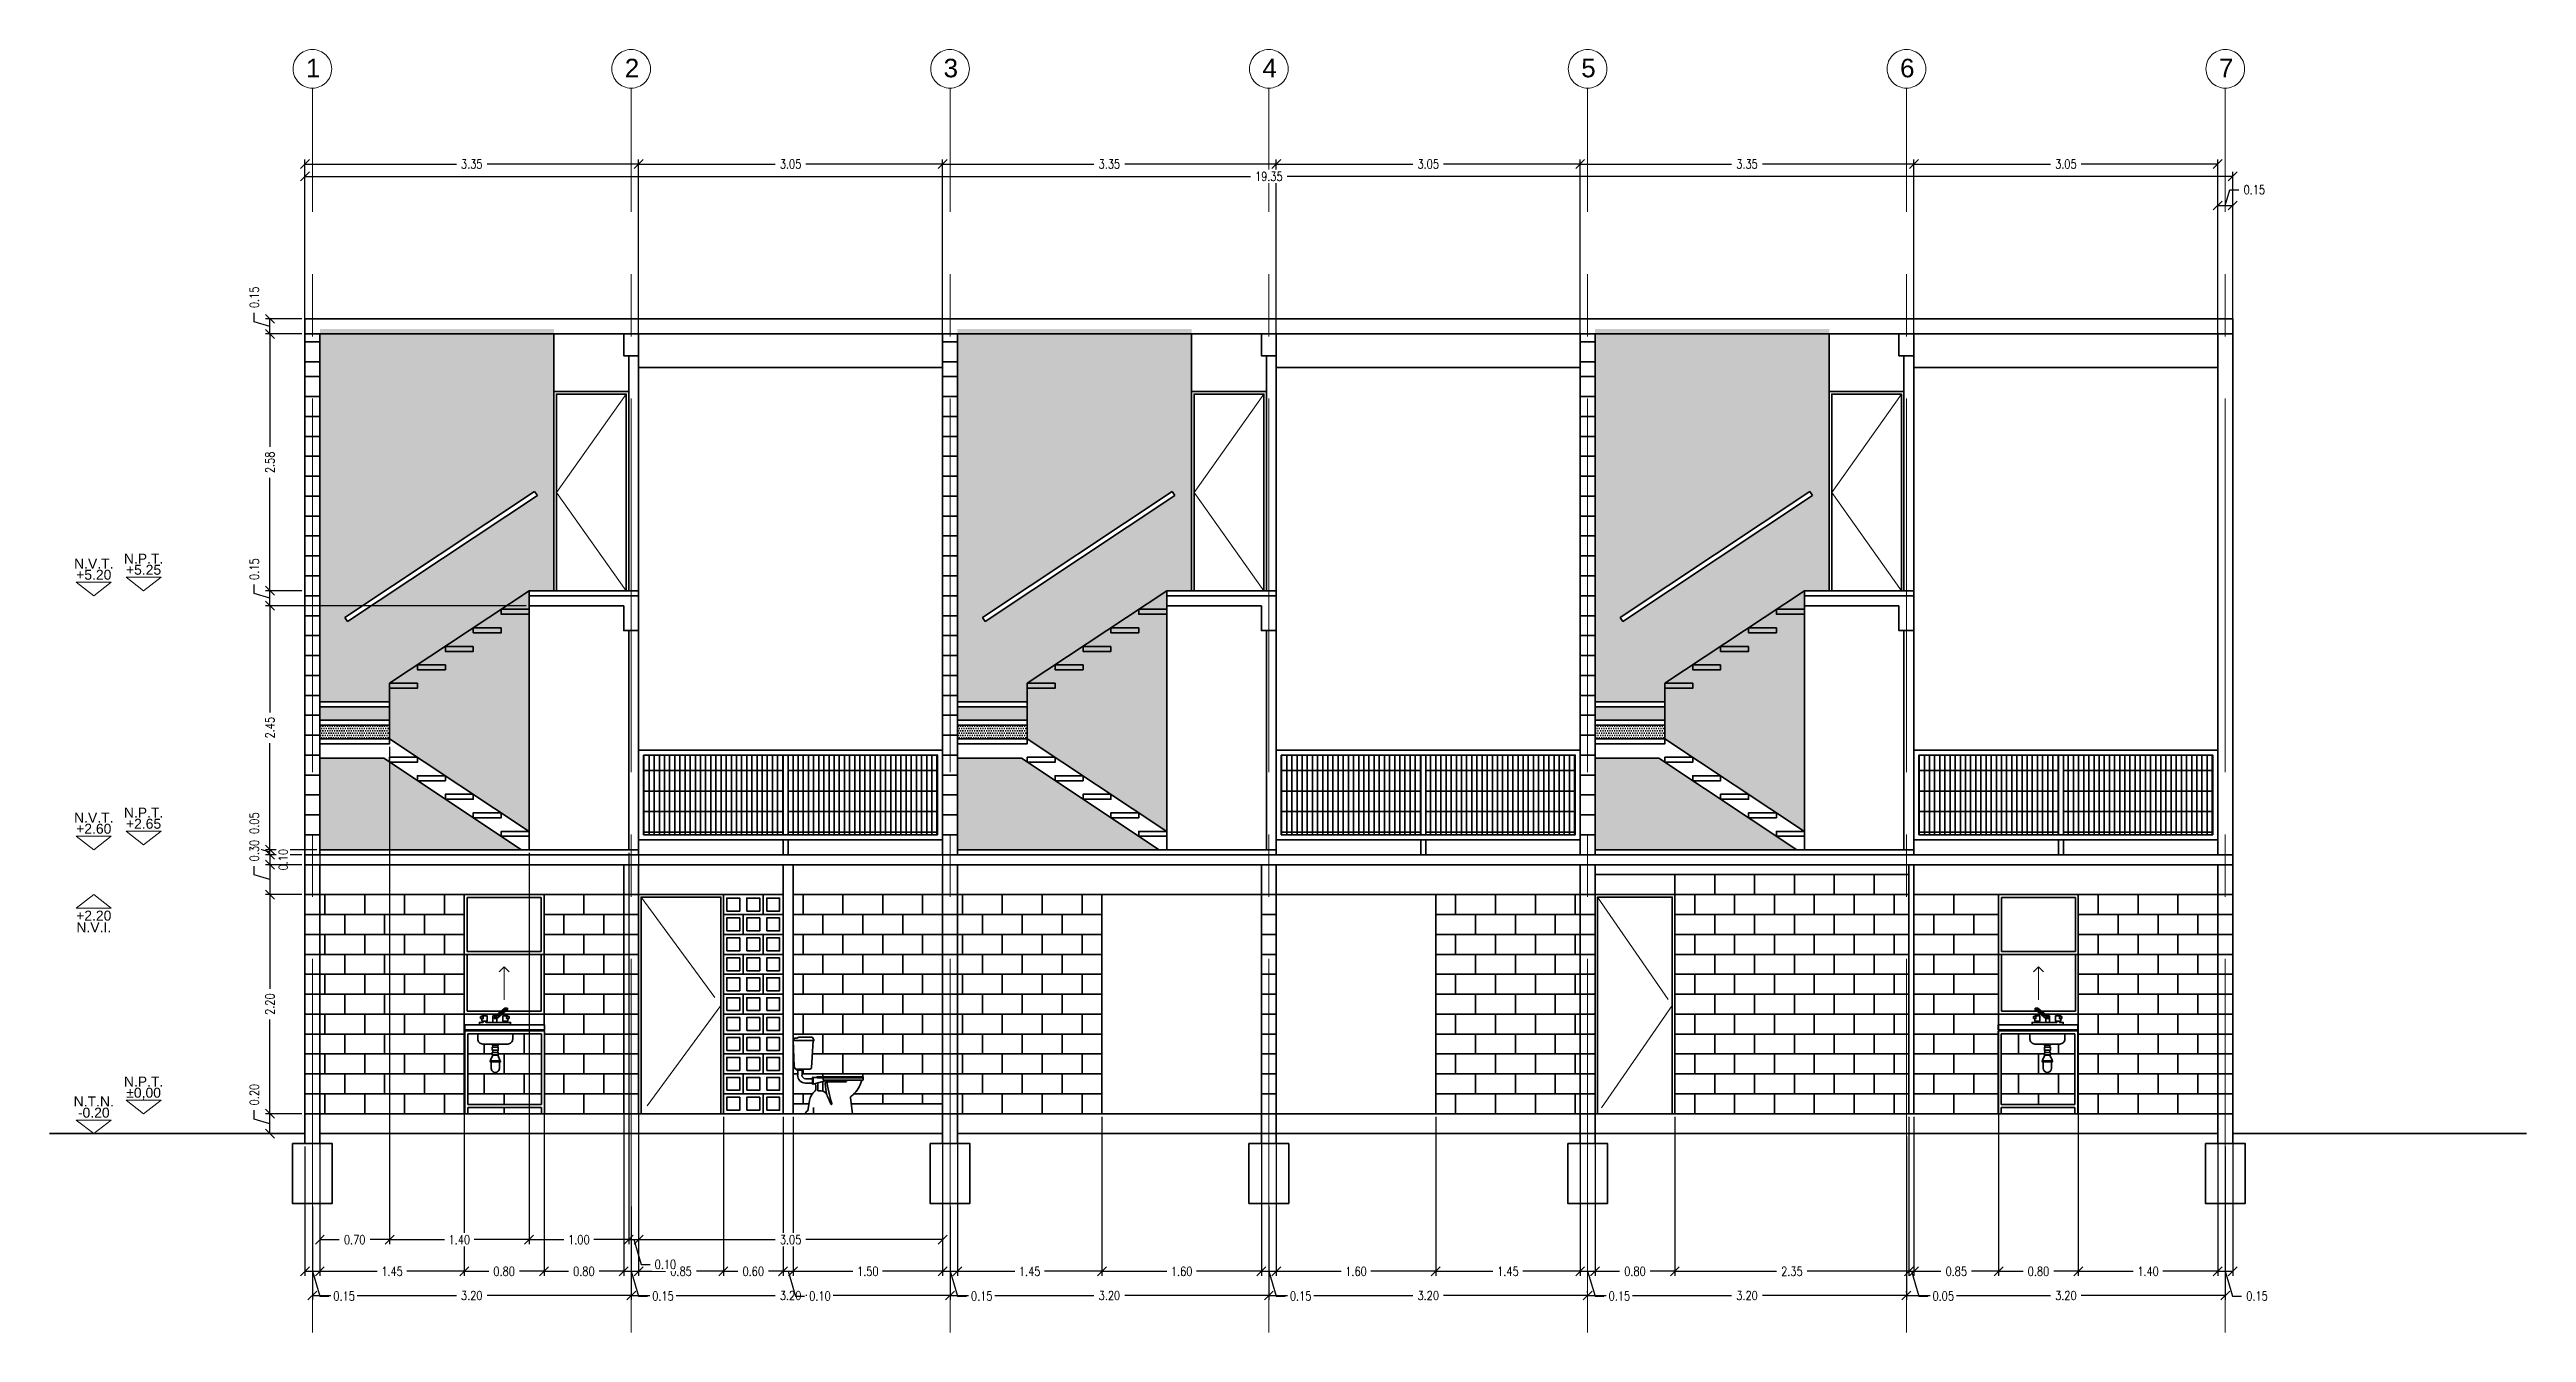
# Model space of a CAD drawing. Header units: metres. Extents: x -255 to -21, y -382 to -241.
# Drawn here: x -46.11 to -21.25, y -254.35 to -241.47 of the extents above; entities that cross this region are included whole.
import ezdxf
from ezdxf.enums import TextEntityAlignment as Align

# ---------------------------------------------------------------- set-up
doc = ezdxf.new("R2010")
doc.units = ezdxf.units.M
doc.header["$LTSCALE"] = 5
doc.header["$MEASUREMENT"] = 0
doc.linetypes.add('CENTER2', pattern=[1.125, 0.75, -0.125, 0.125, -0.125])
doc.linetypes.add('HIDDEN', pattern=[0.375, 0.25, -0.125])
doc.layers.get('0').update_dxf_attribs({"color": 30})
for name, color, linetype, lineweight in [('A-ANNO-DIMS', 3, 'Continuous', 18), ('A-ANNO-SYMB', 3, 'Continuous', 18), ('A-ANNO-TEXT', 3, 'Continuous', 18), ('A-ELEV-MBE1', 7, 'Continuous', 35), ('A-ELEV-OVHD', 3, 'HIDDEN', 18), ('A-ELEV-PATT', 8, 'Continuous', 18), ('A-SECT-MCUT', 7, 'Continuous', 35), ('A-WALL-FULL-INTR', 7, 'Continuous', 35)]:
    doc.layers.add(name, color=color, linetype=linetype, lineweight=lineweight)
doc.styles.add('E-ARIAL', font='arial.ttf')
doc.styles.add('E-ROMANS', font='romans.shx', dxfattribs={"width": 0.8})
doc.styles.get("Standard").update_dxf_attribs({"font": 'arial.ttf'})
doc.dimstyles.new('E-0050_TICK_18', dxfattribs={"dimscale": 0.001, "dimtxt": 90, "dimasz": 90, "dimexe": 45, "dimexo": 30, "dimgap": 45, "dimtad": 0, "dimzin": 0, "dimdsep": 46, "dimtxsty": 'E-ROMANS', "dimblk": 'OBLIQUE', "dimcen": 45, "dimclrd": 256, "dimclre": 256, "dimclrt": 256, "dimadec": 0, "dimazin": 0, "dimtfac": 1, "dimtmove": 1, "dimatfit": 3, "dimldrblk": 'OPEN90', "dimfxl": 1, "dimtfill": 1, "dimtolj": 1, "dimtzin": 0, "dimarcsym": 0})
pattern_1 = [(0, (0, 0.05), (0.01190625, 0.0238125), [0, -0.0238125])]
pattern_2 = [(90, (-2e-13, -512.459503), (0.05159375, 9e-18), []), (0, (-2e-13, -512.4595), (5e-17, -0.206375), [])]
pattern_3 = [(0, (6.4, 0.05), (0.01190625, 0.0238125), [0, -0.0238125])]
pattern_4 = [(90, (6.4, -512.459503), (0.05159375, 9e-18), []), (0, (6.4, -512.4595), (5e-17, -0.206375), [])]
pattern_5 = [(0, (12.8, 0.05), (0.01190625, 0.0238125), [0, -0.0238125])]
pattern_6 = [(90, (12.8, -512.459503), (0.05159375, 9e-18), []), (0, (12.8, -512.4595), (5e-17, -0.206375), [])]

msp = doc.modelspace()

# ---------------------------------------------------------------- texts
at = {"layer": 'A-ANNO-TEXT', "char_height": 0.18608, "attachment_point": 1}
for s, insert in [('{\\fArial|b0|i0|c0|p34;1}', (-43.532, -241.567)), ('{\\fArial|b0|i0|c0|p34;2}', (-40.332, -241.567)), ('{\\fArial|b0|i0|c0|p34;3}', (-37.132, -241.567)), ('{\\fArial|b0|i0|c0|p34;4}', (-33.932, -241.567)), ('{\\fArial|b0|i0|c0|p34;5}', (-30.732, -241.567)), ('{\\fArial|b0|i0|c0|p34;6}', (-27.532, -241.567)), ('{\\fArial|b0|i0|c0|p34;7}', (-24.332, -241.567))]:
    msp.add_mtext(s, dxfattribs=dict(at, insert=insert))

# ---------------------------------------------------------------- blocks, each defined once
blk = doc.blocks.new('TAG-LEVEL-CO')
for points in [[(0.352, 0.272), (-0.352, 0.272)], [(0.352, 0.272), (0, 0), (-0.352, 0.272)]]:
    blk.add_lwpolyline(points)
at = {"style": 'E-ARIAL'}
for tag, p in [('N.P.T.', (0, 0.486)), ('%%P0,00', (0, 0.262))]:
    blk.add_attdef(tag, text='', height=0.2, dxfattribs=at).set_placement(p, align=Align.BOTTOM_CENTER)
blk = doc.blocks.new('_Oblique')
at = {"color": 0, "linetype": 'ByBlock', "lineweight": -2}
blk.add_line((-0.5, -0.5), (0.5, 0.5), dxfattribs=at)
blk = doc.blocks.new('*D344')
at = {"layer": 'A-ANNO-DIMS', "lineweight": -2, "transparency": 16777216}
for p, q in [((-44.051, -252.211), (-44.051, -252.121)), ((-43.894, -252.258), (-44.051, -252.211)), ((-43.573, -252.158), (-43.939, -252.158)), ((-43.894, -252.358), (-43.894, -252.158)), ((-43.573, -252.358), (-43.939, -252.358))]:
    blk.add_line(p, q, dxfattribs=at)
at = {"layer": 'A-ANNO-DIMS', "lineweight": -2, "transparency": 16777216, "xscale": 0.09, "yscale": 0.09, "zscale": 0.09, "rotation": 270}
blk.add_blockref('_Oblique', (-43.894, -252.358), dxfattribs=at)
at = {"layer": 'A-ANNO-DIMS', "transparency": 16777216, "insert": (-44.051, -251.966), "char_height": 0.09, "attachment_point": 5, "rotation": 90, "style": 'E-ROMANS', "bg_fill": 3, "box_fill_scale": 1.25, "bg_fill_color": 256, "bg_fill_true_color": 13158600, "bg_fill_transparency": 0}
blk.add_mtext('\\A1;0.20', dxfattribs=at)
at = {"layer": 'A-ANNO-DIMS', "lineweight": -2, "transparency": 16777216, "xscale": 0.09, "yscale": 0.09, "zscale": 0.09, "rotation": 90}
blk.add_blockref('_Oblique', (-43.894, -252.158), dxfattribs=at)
blk = doc.blocks.new('_Open90')
at = {"color": 0, "linetype": 'ByBlock', "lineweight": -2}
for p, q in [((0, 0), (-1, 0)), ((-0.5, 0.5), (0, 0)), ((0, 0), (-0.5, -0.5))]:
    blk.add_line(p, q, dxfattribs=at)
blk = doc.blocks.new('*D570')
at = {"layer": 'A-ANNO-DIMS', "lineweight": -2, "transparency": 16777216}
for p, q in [((-43.573, -249.958), (-43.939, -249.958)), ((-43.894, -249.958), (-43.894, -250.904)), ((-43.894, -252.158), (-43.894, -251.213)), ((-43.573, -252.158), (-43.939, -252.158))]:
    blk.add_line(p, q, dxfattribs=at)
at = {"layer": 'A-ANNO-DIMS', "lineweight": -2, "transparency": 16777216, "xscale": 0.09, "yscale": 0.09, "zscale": 0.09}
for p, rotation in [((-43.894, -249.958), 90), ((-43.894, -252.158), 270)]:
    blk.add_blockref('_Oblique', p, dxfattribs=dict(at, rotation=rotation))
at = {"layer": 'A-ANNO-DIMS', "transparency": 16777216, "insert": (-43.894, -251.058), "char_height": 0.09, "attachment_point": 5, "rotation": 90, "style": 'E-ROMANS', "bg_fill": 3, "box_fill_scale": 1.25, "bg_fill_color": 256, "bg_fill_true_color": 13158600, "bg_fill_transparency": 0}
blk.add_mtext('\\A1;2.20', dxfattribs=at)
blk = doc.blocks.new('*D571')
at = {"layer": 'A-ANNO-DIMS', "lineweight": -2, "transparency": 16777216}
for p, q in [((-44.051, -249.486), (-44.051, -249.396)), ((-43.894, -249.533), (-44.051, -249.486)), ((-43.423, -249.508), (-43.939, -249.508)), ((-43.573, -249.558), (-43.939, -249.558)), ((-43.894, -249.508), (-43.894, -249.418)), ((-43.894, -249.558), (-43.894, -249.508)), ((-43.894, -249.558), (-43.894, -249.508)), ((-43.894, -249.558), (-43.894, -249.648))]:
    blk.add_line(p, q, dxfattribs=at)
at = {"layer": 'A-ANNO-DIMS', "lineweight": -2, "transparency": 16777216, "xscale": 0.09, "yscale": 0.09, "zscale": 0.09, "rotation": 90}
blk.add_blockref('_Oblique', (-43.894, -249.558), dxfattribs=at)
at = {"layer": 'A-ANNO-DIMS', "transparency": 16777216, "insert": (-44.051, -249.241), "char_height": 0.09, "attachment_point": 5, "rotation": 90, "style": 'E-ROMANS', "bg_fill": 3, "box_fill_scale": 1.25, "bg_fill_color": 256, "bg_fill_true_color": 13158600, "bg_fill_transparency": 0}
blk.add_mtext('\\A1;0.05', dxfattribs=at)
at = {"layer": 'A-ANNO-DIMS', "lineweight": -2, "transparency": 16777216, "xscale": 0.09, "yscale": 0.09, "zscale": 0.09, "rotation": 270}
blk.add_blockref('_Oblique', (-43.894, -249.508), dxfattribs=at)
blk = doc.blocks.new('*D572')
at = {"layer": 'A-ANNO-DIMS', "lineweight": -2, "transparency": 16777216}
for p, q in [((-41.323, -247.058), (-43.939, -247.058)), ((-43.894, -247.058), (-43.894, -248.129)), ((-43.894, -249.508), (-43.894, -248.438)), ((-43.423, -249.508), (-43.939, -249.508))]:
    blk.add_line(p, q, dxfattribs=at)
at = {"layer": 'A-ANNO-DIMS', "lineweight": -2, "transparency": 16777216, "xscale": 0.09, "yscale": 0.09, "zscale": 0.09}
for p, rotation in [((-43.894, -247.058), 90), ((-43.894, -249.508), 270)]:
    blk.add_blockref('_Oblique', p, dxfattribs=dict(at, rotation=rotation))
at = {"layer": 'A-ANNO-DIMS', "transparency": 16777216, "insert": (-43.894, -248.283), "char_height": 0.09, "attachment_point": 5, "rotation": 90, "style": 'E-ROMANS', "bg_fill": 3, "box_fill_scale": 1.25, "bg_fill_color": 256, "bg_fill_true_color": 13158600, "bg_fill_transparency": 0}
blk.add_mtext('\\A1;2.45', dxfattribs=at)
blk = doc.blocks.new('*D345')
at = {"layer": 'A-ANNO-DIMS', "lineweight": -2, "transparency": 16777216}
for p, q in [((-44.051, -246.936), (-44.051, -246.846)), ((-43.894, -246.983), (-44.051, -246.936)), ((-43.573, -246.908), (-43.939, -246.908)), ((-41.323, -247.058), (-43.939, -247.058)), ((-43.894, -247.058), (-43.894, -246.908))]:
    blk.add_line(p, q, dxfattribs=at)
at = {"layer": 'A-ANNO-DIMS', "lineweight": -2, "transparency": 16777216, "xscale": 0.09, "yscale": 0.09, "zscale": 0.09, "rotation": 270}
blk.add_blockref('_Oblique', (-43.894, -247.058), dxfattribs=at)
at = {"layer": 'A-ANNO-DIMS', "transparency": 16777216, "insert": (-44.051, -246.691), "char_height": 0.09, "attachment_point": 5, "rotation": 90, "style": 'E-ROMANS', "bg_fill": 3, "box_fill_scale": 1.25, "bg_fill_color": 256, "bg_fill_true_color": 13158600, "bg_fill_transparency": 0}
blk.add_mtext('\\A1;0.15', dxfattribs=at)
at = {"layer": 'A-ANNO-DIMS', "lineweight": -2, "transparency": 16777216, "xscale": 0.09, "yscale": 0.09, "zscale": 0.09, "rotation": 90}
blk.add_blockref('_Oblique', (-43.894, -246.908), dxfattribs=at)
blk = doc.blocks.new('*D346')
at = {"layer": 'A-ANNO-DIMS', "lineweight": -2, "transparency": 16777216}
for p, q in [((-43.573, -244.329), (-43.939, -244.329)), ((-43.894, -244.329), (-43.894, -245.464)), ((-43.894, -246.908), (-43.894, -245.774)), ((-43.573, -246.908), (-43.939, -246.908))]:
    blk.add_line(p, q, dxfattribs=at)
at = {"layer": 'A-ANNO-DIMS', "lineweight": -2, "transparency": 16777216, "xscale": 0.09, "yscale": 0.09, "zscale": 0.09}
for p, rotation in [((-43.894, -244.329), 90), ((-43.894, -246.908), 270)]:
    blk.add_blockref('_Oblique', p, dxfattribs=dict(at, rotation=rotation))
at = {"layer": 'A-ANNO-DIMS', "transparency": 16777216, "insert": (-43.894, -245.619), "char_height": 0.09, "attachment_point": 5, "rotation": 90, "style": 'E-ROMANS', "bg_fill": 3, "box_fill_scale": 1.25, "bg_fill_color": 256, "bg_fill_true_color": 13158600, "bg_fill_transparency": 0}
blk.add_mtext('\\A1;2.58', dxfattribs=at)
blk = doc.blocks.new('*D573')
at = {"layer": 'A-ANNO-DIMS', "lineweight": -2, "transparency": 16777216}
for p, q in [((-44.051, -244.207), (-44.051, -244.117)), ((-43.894, -244.254), (-44.051, -244.207)), ((-43.573, -244.178), (-43.939, -244.178)), ((-43.573, -244.329), (-43.939, -244.329)), ((-43.894, -244.329), (-43.894, -244.178))]:
    blk.add_line(p, q, dxfattribs=at)
at = {"layer": 'A-ANNO-DIMS', "lineweight": -2, "transparency": 16777216, "xscale": 0.09, "yscale": 0.09, "zscale": 0.09, "rotation": 270}
blk.add_blockref('_Oblique', (-43.894, -244.329), dxfattribs=at)
at = {"layer": 'A-ANNO-DIMS', "transparency": 16777216, "insert": (-44.051, -243.962), "char_height": 0.09, "attachment_point": 5, "rotation": 90, "style": 'E-ROMANS', "bg_fill": 3, "box_fill_scale": 1.25, "bg_fill_color": 256, "bg_fill_true_color": 13158600, "bg_fill_transparency": 0}
blk.add_mtext('\\A1;0.15', dxfattribs=at)
at = {"layer": 'A-ANNO-DIMS', "lineweight": -2, "transparency": 16777216, "xscale": 0.09, "yscale": 0.09, "zscale": 0.09, "rotation": 90}
blk.add_blockref('_Oblique', (-43.894, -244.178), dxfattribs=at)
blk = doc.blocks.new('*D347')
at = {"layer": 'A-ANNO-DIMS', "lineweight": -2, "transparency": 16777216}
for p, q in [((-43.543, -244.328), (-43.543, -242.579)), ((-43.543, -242.624), (-42.023, -242.624)), ((-40.193, -242.624), (-41.714, -242.624)), ((-40.193, -244.396), (-40.193, -242.579))]:
    blk.add_line(p, q, dxfattribs=at)
at = {"layer": 'A-ANNO-DIMS', "lineweight": -2, "transparency": 16777216, "xscale": 0.09, "yscale": 0.09, "zscale": 0.09, "rotation": 180}
blk.add_blockref('_Oblique', (-43.543, -242.624), dxfattribs=at)
at = {"layer": 'A-ANNO-DIMS', "lineweight": -2, "transparency": 16777216, "xscale": 0.09, "yscale": 0.09, "zscale": 0.09}
blk.add_blockref('_Oblique', (-40.193, -242.624), dxfattribs=at)
at = {"layer": 'A-ANNO-DIMS', "transparency": 16777216, "insert": (-41.868, -242.624), "char_height": 0.09, "attachment_point": 5, "style": 'E-ROMANS', "bg_fill": 3, "box_fill_scale": 1.25, "bg_fill_color": 256, "bg_fill_true_color": 13158600, "bg_fill_transparency": 0}
blk.add_mtext('\\A1;3.35', dxfattribs=at)
blk = doc.blocks.new('*D348')
at = {"layer": 'A-ANNO-DIMS', "lineweight": -2, "transparency": 16777216}
for p, q in [((-40.193, -244.396), (-40.193, -242.579)), ((-40.193, -242.624), (-38.823, -242.624)), ((-37.143, -242.624), (-38.514, -242.624)), ((-37.143, -244.396), (-37.143, -242.579))]:
    blk.add_line(p, q, dxfattribs=at)
at = {"layer": 'A-ANNO-DIMS', "lineweight": -2, "transparency": 16777216, "xscale": 0.09, "yscale": 0.09, "zscale": 0.09, "rotation": 180}
blk.add_blockref('_Oblique', (-40.193, -242.624), dxfattribs=at)
at = {"layer": 'A-ANNO-DIMS', "lineweight": -2, "transparency": 16777216, "xscale": 0.09, "yscale": 0.09, "zscale": 0.09}
blk.add_blockref('_Oblique', (-37.143, -242.624), dxfattribs=at)
at = {"layer": 'A-ANNO-DIMS', "transparency": 16777216, "insert": (-38.668, -242.624), "char_height": 0.09, "attachment_point": 5, "style": 'E-ROMANS', "bg_fill": 3, "box_fill_scale": 1.25, "bg_fill_color": 256, "bg_fill_true_color": 13158600, "bg_fill_transparency": 0}
blk.add_mtext('\\A1;3.05', dxfattribs=at)
blk = doc.blocks.new('*D349')
at = {"layer": 'A-ANNO-DIMS', "lineweight": -2, "transparency": 16777216}
for p, q in [((-37.143, -244.396), (-37.143, -242.579)), ((-37.143, -242.624), (-35.623, -242.624)), ((-33.793, -242.624), (-35.314, -242.624)), ((-33.793, -244.396), (-33.793, -242.579))]:
    blk.add_line(p, q, dxfattribs=at)
at = {"layer": 'A-ANNO-DIMS', "lineweight": -2, "transparency": 16777216, "xscale": 0.09, "yscale": 0.09, "zscale": 0.09, "rotation": 180}
blk.add_blockref('_Oblique', (-37.143, -242.624), dxfattribs=at)
at = {"layer": 'A-ANNO-DIMS', "lineweight": -2, "transparency": 16777216, "xscale": 0.09, "yscale": 0.09, "zscale": 0.09}
blk.add_blockref('_Oblique', (-33.793, -242.624), dxfattribs=at)
at = {"layer": 'A-ANNO-DIMS', "transparency": 16777216, "insert": (-35.468, -242.624), "char_height": 0.09, "attachment_point": 5, "style": 'E-ROMANS', "bg_fill": 3, "box_fill_scale": 1.25, "bg_fill_color": 256, "bg_fill_true_color": 13158600, "bg_fill_transparency": 0}
blk.add_mtext('\\A1;3.35', dxfattribs=at)
blk = doc.blocks.new('*D350')
at = {"layer": 'A-ANNO-DIMS', "lineweight": -2, "transparency": 16777216}
for p, q in [((-33.793, -244.396), (-33.793, -242.579)), ((-33.793, -242.624), (-32.423, -242.624)), ((-30.743, -242.624), (-32.114, -242.624)), ((-30.743, -244.396), (-30.743, -242.579))]:
    blk.add_line(p, q, dxfattribs=at)
at = {"layer": 'A-ANNO-DIMS', "lineweight": -2, "transparency": 16777216, "xscale": 0.09, "yscale": 0.09, "zscale": 0.09, "rotation": 180}
blk.add_blockref('_Oblique', (-33.793, -242.624), dxfattribs=at)
at = {"layer": 'A-ANNO-DIMS', "lineweight": -2, "transparency": 16777216, "xscale": 0.09, "yscale": 0.09, "zscale": 0.09}
blk.add_blockref('_Oblique', (-30.743, -242.624), dxfattribs=at)
at = {"layer": 'A-ANNO-DIMS', "transparency": 16777216, "insert": (-32.268, -242.624), "char_height": 0.09, "attachment_point": 5, "style": 'E-ROMANS', "bg_fill": 3, "box_fill_scale": 1.25, "bg_fill_color": 256, "bg_fill_true_color": 13158600, "bg_fill_transparency": 0}
blk.add_mtext('\\A1;3.05', dxfattribs=at)
blk = doc.blocks.new('*D351')
at = {"layer": 'A-ANNO-DIMS', "lineweight": -2, "transparency": 16777216}
for p, q in [((-30.743, -244.396), (-30.743, -242.579)), ((-30.743, -242.624), (-29.223, -242.624)), ((-27.393, -242.624), (-28.914, -242.624)), ((-27.393, -244.396), (-27.393, -242.579))]:
    blk.add_line(p, q, dxfattribs=at)
at = {"layer": 'A-ANNO-DIMS', "lineweight": -2, "transparency": 16777216, "xscale": 0.09, "yscale": 0.09, "zscale": 0.09, "rotation": 180}
blk.add_blockref('_Oblique', (-30.743, -242.624), dxfattribs=at)
at = {"layer": 'A-ANNO-DIMS', "lineweight": -2, "transparency": 16777216, "xscale": 0.09, "yscale": 0.09, "zscale": 0.09}
blk.add_blockref('_Oblique', (-27.393, -242.624), dxfattribs=at)
at = {"layer": 'A-ANNO-DIMS', "transparency": 16777216, "insert": (-29.068, -242.624), "char_height": 0.09, "attachment_point": 5, "style": 'E-ROMANS', "bg_fill": 3, "box_fill_scale": 1.25, "bg_fill_color": 256, "bg_fill_true_color": 13158600, "bg_fill_transparency": 0}
blk.add_mtext('\\A1;3.35', dxfattribs=at)
blk = doc.blocks.new('*D352')
at = {"layer": 'A-ANNO-DIMS', "lineweight": -2, "transparency": 16777216}
for p, q in [((-27.393, -244.396), (-27.393, -242.579)), ((-27.393, -242.624), (-26.023, -242.624)), ((-24.343, -242.624), (-25.714, -242.624)), ((-24.343, -244.328), (-24.343, -242.579))]:
    blk.add_line(p, q, dxfattribs=at)
at = {"layer": 'A-ANNO-DIMS', "lineweight": -2, "transparency": 16777216, "xscale": 0.09, "yscale": 0.09, "zscale": 0.09, "rotation": 180}
blk.add_blockref('_Oblique', (-27.393, -242.624), dxfattribs=at)
at = {"layer": 'A-ANNO-DIMS', "lineweight": -2, "transparency": 16777216, "xscale": 0.09, "yscale": 0.09, "zscale": 0.09}
blk.add_blockref('_Oblique', (-24.343, -242.624), dxfattribs=at)
at = {"layer": 'A-ANNO-DIMS', "transparency": 16777216, "insert": (-25.868, -242.624), "char_height": 0.09, "attachment_point": 5, "style": 'E-ROMANS', "bg_fill": 3, "box_fill_scale": 1.25, "bg_fill_color": 256, "bg_fill_true_color": 13158600, "bg_fill_transparency": 0}
blk.add_mtext('\\A1;3.05', dxfattribs=at)
blk = doc.blocks.new('*D353')
at = {"layer": 'A-ANNO-DIMS', "lineweight": -2, "transparency": 16777216}
for p, q in [((-24.268, -243.04), (-24.221, -242.882)), ((-24.221, -242.882), (-24.131, -242.882)), ((-24.343, -244.328), (-24.343, -242.995)), ((-24.343, -243.04), (-24.193, -243.04)), ((-24.193, -244.328), (-24.193, -242.995))]:
    blk.add_line(p, q, dxfattribs=at)
at = {"layer": 'A-ANNO-DIMS', "lineweight": -2, "transparency": 16777216, "xscale": 0.09, "yscale": 0.09, "zscale": 0.09, "rotation": 180}
blk.add_blockref('_Oblique', (-24.343, -243.04), dxfattribs=at)
at = {"layer": 'A-ANNO-DIMS', "transparency": 16777216, "insert": (-23.976, -242.882), "char_height": 0.09, "attachment_point": 5, "style": 'E-ROMANS', "bg_fill": 3, "box_fill_scale": 1.25, "bg_fill_color": 256, "bg_fill_true_color": 13158600, "bg_fill_transparency": 0}
blk.add_mtext('\\A1;0.15', dxfattribs=at)
at = {"layer": 'A-ANNO-DIMS', "lineweight": -2, "transparency": 16777216, "xscale": 0.09, "yscale": 0.09, "zscale": 0.09}
blk.add_blockref('_Oblique', (-24.193, -243.04), dxfattribs=at)
blk = doc.blocks.new('*D354')
at = {"layer": 'A-ANNO-DIMS', "lineweight": -2, "transparency": 16777216}
for p, q in [((-43.543, -244.148), (-43.543, -242.703)), ((-43.543, -242.748), (-34.052, -242.748)), ((-24.193, -242.748), (-33.684, -242.748)), ((-24.193, -244.148), (-24.193, -242.703))]:
    blk.add_line(p, q, dxfattribs=at)
at = {"layer": 'A-ANNO-DIMS', "lineweight": -2, "transparency": 16777216, "xscale": 0.09, "yscale": 0.09, "zscale": 0.09, "rotation": 180}
blk.add_blockref('_Oblique', (-43.543, -242.748), dxfattribs=at)
at = {"layer": 'A-ANNO-DIMS', "lineweight": -2, "transparency": 16777216, "xscale": 0.09, "yscale": 0.09, "zscale": 0.09}
blk.add_blockref('_Oblique', (-24.193, -242.748), dxfattribs=at)
at = {"layer": 'A-ANNO-DIMS', "transparency": 16777216, "insert": (-33.868, -242.748), "char_height": 0.09, "attachment_point": 5, "style": 'E-ROMANS', "bg_fill": 3, "box_fill_scale": 1.25, "bg_fill_color": 256, "bg_fill_true_color": 13158600, "bg_fill_transparency": 0}
blk.add_mtext('\\A1;19.35', dxfattribs=at)
blk = doc.blocks.new('LAVAPLATO-ELEV-FR')
for p, q in [((-0.841, 0.8), (-0.891, 0.8)), ((-0.891, 0.8), (-0.891, 0)), ((-0.841, 0.8), (-0.841, 0)), ((-0.833, 0.8), (-0.833, 0.499)), ((-0.064, 0.8), (-0.833, 0.8)), ((-0.803, 0.77), (-0.803, 0.499)), ((-0.094, 0.77), (-0.803, 0.77)), ((-0.094, 0.77), (-0.094, 0.03)), ((-0.064, 0.8), (0, 0.8)), ((-0.064, 0.77), (0, 0.77)), ((-0.064, 0.77), (-0.064, 0.03)), ((-0.833, 0), (-0.833, 0.499)), ((-0.803, 0.03), (-0.803, 0.499)), ((-1.06, 0.427), (-1.047, 0.427)), ((-1.06, 0.401), (-1.06, 0.427)), ((-1.047, 0.401), (-1.06, 0.401)), ((-0.969, 0.296), (-1.06, 0.401)), ((-1.047, 0.427), (-1.034, 0.427)), ((-1.047, 0.427), (-1.047, 0.401)), ((-1.034, 0.401), (-1.047, 0.401)), ((-1.047, 0.401), (-0.956, 0.296)), ((-1.034, 0.427), (-1.034, 0.401)), ((-1.034, 0.412), (-0.956, 0.322)), ((-0.982, 0.283), (-0.982, 0.311)), ((-0.917, 0.283), (-0.982, 0.283)), ((-0.956, 0.296), (-0.969, 0.296)), ((-0.956, 0.322), (-0.917, 0.322)), ((-0.956, 0.322), (-0.956, 0.296)), ((-0.917, 0.42), (-0.93, 0.42)), ((-0.93, 0.394), (-0.917, 0.394)), ((-0.668, 0.331), (-0.688, 0.331)), ((-0.668, 0.281), (-0.688, 0.281)), ((-0.615, 0.331), (-0.638, 0.331)), ((-0.615, 0.281), (-0.638, 0.281)), ((-0.589, 0.331), (-0.59, 0.331)), ((-0.589, 0.281), (-0.59, 0.281)), ((-0.589, 0.331), (-0.589, 0.281)), ((-0.52, 0.347), (-0.455, 0.347)), ((-0.52, 0.265), (-0.455, 0.265)), ((-0.93, 0.212), (-0.917, 0.212)), ((-0.917, 0.185), (-0.93, 0.185)), ((-0.094, 0.03), (-0.803, 0.03)), ((-0.064, 0.03), (0, 0.03)), ((-0.064, 0), (0, 0)), ((-0.841, 0), (-0.891, 0)), ((-0.064, 0), (-0.833, 0))]:
    blk.add_line(p, q)
for points in [[(0, 0.8), (0, 0.77)], [(-0.976, 0.433), (-0.982, 0.433), (-0.982, 0.381), (-0.93, 0.381), (-0.93, 0.433), (-0.956, 0.433)], [(-0.917, 0.212), (-0.917, 0.459), (-0.891, 0.459), (-0.891, 0.146), (-0.917, 0.146), (-0.917, 0.185)], [(-0.833, 0.481), (-0.841, 0.481)], [(-0.695, 0.338), (-0.688, 0.335), (-0.688, 0.306)], [(-0.695, 0.274), (-0.688, 0.277), (-0.688, 0.306)], [(-0.589, 0.331), (-0.537, 0.353), (-0.532, 0.353), (-0.532, 0.353)], [(-0.589, 0.281), (-0.537, 0.258), (-0.532, 0.258), (-0.532, 0.258)], [(-0.976, 0.172), (-0.982, 0.172), (-0.982, 0.225), (-0.93, 0.225), (-0.93, 0.172), (-0.956, 0.172)], [(-0.841, 0.13), (-0.833, 0.13)], [(0, 0), (0, 0.03)]]:
    blk.add_lwpolyline(points)
for points in [[(-0.956, 0.446), (-0.976, 0.446), (-0.976, 0.42), (-0.956, 0.42)], [(-0.7, 0.343), (-0.7, 0.268), (-0.695, 0.268), (-0.695, 0.343)], [(-0.668, 0.336), (-0.668, 0.275), (-0.638, 0.275), (-0.638, 0.336)], [(-0.615, 0.336), (-0.615, 0.275), (-0.59, 0.275), (-0.59, 0.336)], [(-0.532, 0.357), (-0.532, 0.255), (-0.52, 0.255), (-0.52, 0.357)], [(-0.956, 0.159), (-0.976, 0.159), (-0.976, 0.185), (-0.956, 0.185)]]:
    blk.add_lwpolyline(points, close=True)
blk.add_lwpolyline([(-0.803, 0.13), (-0.75, 0.13, 0.414214), (-0.7, 0.18), (-0.7, 0.431, 0.414214), (-0.75, 0.481), (-0.803, 0.481)], format="xyb")
blk.add_arc((-0.455, 0.306), 0.0409, 270, 90)
blk = doc.blocks.new('WC-ELEV-LAT-DESCARGA MURO')
for p, q in [((0.006, 0.75), (0.001, 0.742)), ((0.036, 0.76), (0.023, 0.76)), ((0.184, 0.769), (0.056, 0.769)), ((0.21, 0.735), (0.203, 0.755)), ((0.011, 0.478), (0, 0.739)), ((0.002, 0.741), (0.012, 0.741)), ((0.002, 0.741), (0.01, 0.741)), ((0.013, 0.741), (0.01, 0.741)), ((0.016, 0.737), (0.016, 0.735)), ((0.017, 0.734), (0.024, 0.734)), ((0.209, 0.734), (0.024, 0.734)), ((0.186, 0.462), (0.202, 0.734)), ((0.011, 0.476), (0.011, 0.476)), ((0.022, 0.451), (0.012, 0.474)), ((0.046, 0.446), (0.031, 0.446)), ((0.104, 0.445), (0.031, 0.445)), ((0.101, 0.442), (0.035, 0.442)), ((0.036, 0.445), (0.1, 0.445)), ((0.097, 0.438), (0.038, 0.438)), ((0.046, 0.446), (0.11, 0.446)), ((0.046, 0.438), (0.046, 0.388)), ((0.09, 0.438), (0.09, 0.388)), ((0.11, 0.446), (0.162, 0.446)), ((0.126, 0.351), (0.195, 0.351)), ((0.126, 0.307), (0.195, 0.307)), ((0.167, 0.447), (0.181, 0.454)), ((0.195, 0.3), (0.195, 0.365)), ((0.197, 0.367), (0.199, 0.367)), ((0.197, 0.297), (0.199, 0.297)), ((0.2, 0.297), (0.2, 0.367)), ((0.2, 0.367), (0.206, 0.364)), ((0.2, 0.297), (0.201, 0.298)), ((0.201, 0.298), (0.202, 0.299)), ((0.205, 0.365), (0.24, 0.365)), ((0.213, 0.3), (0.205, 0.3)), ((0.338, 0.333), (0.213, 0.3)), ((0.24, 0.369), (0.24, 0.363)), ((0.7, 0.372), (0.243, 0.372)), ((0.705, 0.36), (0.243, 0.36)), ((0.25, 0.229), (0.25, 0.309)), ((0.303, 0.336), (0.303, 0.36)), ((0.697, 0.336), (0.303, 0.336)), ((0.34, 0.321), (0.333, 0.319)), ((0.53, 0.321), (0.34, 0.321)), ((0.537, 0.336), (0.537, 0.329)), ((0.701, 0.337), (0.697, 0.336)), ((0.705, 0.342), (0.705, 0.367)), ((0.132, 0.02), (0.122, 0)), ((0.122, 0), (0.595, 0)), ((0.147, 0.029), (0.137, 0.025)), ((0.147, 0.029), (0.166, 0.132)), ((0.282, 0.229), (0.25, 0.229)), ((0.389, 0.104), (0.389, 0.104)), ((0.575, 0.158), (0.595, 0))]:
    blk.add_line(p, q)
blk.add_lwpolyline([(0.205, 0), (0.205, 0.064)])
for centre, radius, start, end in [((0.023, 0.74), 0.02, 90, 147.7244), ((0.036, 0.78), 0.02, 270, 317.2679), ((0.056, 0.761), 0.008, 90, 137.2679), ((0.184, 0.749), 0.02, 18.9246, 90), ((0.012, 0.737), 0.004, 0, 90), ((0.017, 0.735), 0.001, 180, 270), ((0.209, 0.735), 0.001, 270, 18.9246), ((0.021, 0.478), 0.01, 182.3294, 205.0169), ((0.031, 0.456), 0.01, 205.0169, 270), ((0.035, 0.445), 0.00367, 180, 270), ((0.038, 0.442), 0.00367, 180, 270), ((0.126, 0.388), 0.0807, 180, 270), ((0.126, 0.388), 0.0367, 180, 270), ((0.097, 0.442), 0.00367, 270, 0), ((0.101, 0.445), 0.00367, 270, 0), ((0.162, 0.456), 0.01, 270, 297.5822), ((0.176, 0.463), 0.01, 297.5822, 356.7358), ((0.197, 0.365), 0.0025, 90, 180), ((0.197, 0.3), 0.0025, 180, 270), ((0.199, 0.365), 0.0025, 67.3711, 90), ((0.199, 0.3), 0.0025, 270, 292.6289), ((0.205, 0.295), 0.005, 91.8305, 126.4939), ((0.213, 0.285), 0.015, 15.5762, 90), ((0.131, 0.267), 0.099, 336.6116, 12.4493), ((0.243, 0.369), 0.003, 90, 180), ((0.243, 0.363), 0.003, 180, 270), ((0.338, 0.305), 0.015, 109.5576, 191.3062), ((2.177, 0.493), 1.864, 185.883, 189.2763), ((1.672, 0.51), 1.346, 187.3898, 197.5434), ((0.53, 0.329), 0.0075, 270, 0), ((0.385, 0.424), 0.318, 312.9227, 342.3974), ((0.698, 0.325), 0.01, 132.716, 167.5218), ((0.702, 0.321), 0.0163, 106.8545, 132.716), ((0.7, 0.367), 0.005, 0, 90), ((0.7, 0.342), 0.005, 279.1205, 0), ((0.141, 0.016), 0.01, 112.1905, 154.9463), ((0.308, 0.114), 0.143, 127.0148, 172.8248), ((0.282, 0.169), 0.06, 34.3973, 90), ((0.253, 0.149), 0.0951, 19.1766, 34.3973), ((-0.345, -0.155), 0.766, 19.3388, 25.9829), ((0.383, 0.1), 0.00635, 197.4967, 35.0481), ((0.595, 0.16), 0.02, 123.995, 177.2374), ((0.607, 0.159), 0.0321, 177.2374, 183.2926), ((0.514, 0.28), 0.125, 303.995, 314.4783)]:
    blk.add_arc(centre, radius, start, end)
blk = doc.blocks.new('*D574')
at = {"layer": 'A-ANNO-DIMS', "lineweight": -2, "transparency": 16777216}
for p, q in [((-43.573, -249.558), (-43.939, -249.558)), ((-43.894, -249.558), (-43.894, -249.658)), ((-43.573, -249.658), (-43.939, -249.658))]:
    blk.add_line(p, q, dxfattribs=at)
at = {"layer": 'A-ANNO-DIMS', "transparency": 16777216, "insert": (-43.761, -249.608), "char_height": 0.09, "attachment_point": 5, "rotation": 90, "style": 'E-ROMANS', "bg_fill": 3, "box_fill_scale": 1.25, "bg_fill_color": 256, "bg_fill_true_color": 13158600, "bg_fill_transparency": 0}
blk.add_mtext('\\A1;0.10', dxfattribs=at)
at = {"layer": 'A-ANNO-DIMS', "lineweight": -2, "transparency": 16777216, "xscale": 0.09, "yscale": 0.09, "zscale": 0.09}
for p, rotation in [((-43.894, -249.558), 90), ((-43.894, -249.658), 270)]:
    blk.add_blockref('_Oblique', p, dxfattribs=dict(at, rotation=rotation))
blk = doc.blocks.new('*D575')
at = {"layer": 'A-ANNO-DIMS', "lineweight": -2, "transparency": 16777216}
for p, q in [((-44.051, -249.761), (-44.051, -249.671)), ((-43.894, -249.808), (-44.051, -249.761)), ((-43.573, -249.658), (-43.939, -249.658)), ((-43.894, -249.658), (-43.894, -249.958)), ((-43.573, -249.958), (-43.939, -249.958))]:
    blk.add_line(p, q, dxfattribs=at)
at = {"layer": 'A-ANNO-DIMS', "lineweight": -2, "transparency": 16777216, "xscale": 0.09, "yscale": 0.09, "zscale": 0.09, "rotation": 270}
blk.add_blockref('_Oblique', (-43.894, -249.958), dxfattribs=at)
at = {"layer": 'A-ANNO-DIMS', "transparency": 16777216, "insert": (-44.051, -249.516), "char_height": 0.09, "attachment_point": 5, "rotation": 90, "style": 'E-ROMANS', "bg_fill": 3, "box_fill_scale": 1.25, "bg_fill_color": 256, "bg_fill_true_color": 13158600, "bg_fill_transparency": 0}
blk.add_mtext('\\A1;0.30', dxfattribs=at)
at = {"layer": 'A-ANNO-DIMS', "lineweight": -2, "transparency": 16777216, "xscale": 0.09, "yscale": 0.09, "zscale": 0.09, "rotation": 90}
blk.add_blockref('_Oblique', (-43.894, -249.658), dxfattribs=at)
blk = doc.blocks.new('*D576')
at = {"layer": 'A-ANNO-DIMS', "lineweight": -2, "transparency": 16777216}
for p, q in [((-43.468, -253.088), (-43.468, -254.028)), ((-40.268, -253.088), (-40.268, -254.028)), ((-43.468, -253.983), (-42.023, -253.983)), ((-40.268, -253.983), (-41.714, -253.983))]:
    blk.add_line(p, q, dxfattribs=at)
at = {"layer": 'A-ANNO-DIMS', "lineweight": -2, "transparency": 16777216, "xscale": 0.09, "yscale": 0.09, "zscale": 0.09, "rotation": 180}
blk.add_blockref('_Oblique', (-43.468, -253.983), dxfattribs=at)
at = {"layer": 'A-ANNO-DIMS', "lineweight": -2, "transparency": 16777216, "xscale": 0.09, "yscale": 0.09, "zscale": 0.09}
blk.add_blockref('_Oblique', (-40.268, -253.983), dxfattribs=at)
at = {"layer": 'A-ANNO-DIMS', "transparency": 16777216, "insert": (-41.868, -253.983), "char_height": 0.09, "attachment_point": 5, "style": 'E-ROMANS', "bg_fill": 3, "box_fill_scale": 1.25, "bg_fill_color": 256, "bg_fill_true_color": 13158600, "bg_fill_transparency": 0}
blk.add_mtext('\\A1;3.20', dxfattribs=at)
blk = doc.blocks.new('*D577')
at = {"layer": 'A-ANNO-DIMS', "lineweight": -2, "transparency": 16777216}
for p, q in [((-40.268, -253.088), (-40.268, -254.028)), ((-37.068, -253.088), (-37.068, -254.028)), ((-40.268, -253.983), (-38.823, -253.983)), ((-37.068, -253.983), (-38.514, -253.983))]:
    blk.add_line(p, q, dxfattribs=at)
at = {"layer": 'A-ANNO-DIMS', "lineweight": -2, "transparency": 16777216, "xscale": 0.09, "yscale": 0.09, "zscale": 0.09, "rotation": 180}
blk.add_blockref('_Oblique', (-40.268, -253.983), dxfattribs=at)
at = {"layer": 'A-ANNO-DIMS', "lineweight": -2, "transparency": 16777216, "xscale": 0.09, "yscale": 0.09, "zscale": 0.09}
blk.add_blockref('_Oblique', (-37.068, -253.983), dxfattribs=at)
at = {"layer": 'A-ANNO-DIMS', "transparency": 16777216, "insert": (-38.668, -253.983), "char_height": 0.09, "attachment_point": 5, "style": 'E-ROMANS', "bg_fill": 3, "box_fill_scale": 1.25, "bg_fill_color": 256, "bg_fill_true_color": 13158600, "bg_fill_transparency": 0}
blk.add_mtext('\\A1;3.20', dxfattribs=at)
blk = doc.blocks.new('*D578')
at = {"layer": 'A-ANNO-DIMS', "lineweight": -2, "transparency": 16777216}
for p, q in [((-37.068, -253.088), (-37.068, -254.028)), ((-33.868, -253.088), (-33.868, -254.028)), ((-37.068, -253.983), (-35.623, -253.983)), ((-33.868, -253.983), (-35.314, -253.983))]:
    blk.add_line(p, q, dxfattribs=at)
at = {"layer": 'A-ANNO-DIMS', "lineweight": -2, "transparency": 16777216, "xscale": 0.09, "yscale": 0.09, "zscale": 0.09, "rotation": 180}
blk.add_blockref('_Oblique', (-37.068, -253.983), dxfattribs=at)
at = {"layer": 'A-ANNO-DIMS', "lineweight": -2, "transparency": 16777216, "xscale": 0.09, "yscale": 0.09, "zscale": 0.09}
blk.add_blockref('_Oblique', (-33.868, -253.983), dxfattribs=at)
at = {"layer": 'A-ANNO-DIMS', "transparency": 16777216, "insert": (-35.468, -253.983), "char_height": 0.09, "attachment_point": 5, "style": 'E-ROMANS', "bg_fill": 3, "box_fill_scale": 1.25, "bg_fill_color": 256, "bg_fill_true_color": 13158600, "bg_fill_transparency": 0}
blk.add_mtext('\\A1;3.20', dxfattribs=at)
blk = doc.blocks.new('*D579')
at = {"layer": 'A-ANNO-DIMS', "lineweight": -2, "transparency": 16777216}
for p, q in [((-33.868, -253.088), (-33.868, -254.028)), ((-33.868, -253.983), (-32.423, -253.983)), ((-30.668, -253.983), (-32.114, -253.983)), ((-30.668, -253.953), (-30.668, -253.938))]:
    blk.add_line(p, q, dxfattribs=at)
at = {"layer": 'A-ANNO-DIMS', "lineweight": -2, "transparency": 16777216, "xscale": 0.09, "yscale": 0.09, "zscale": 0.09, "rotation": 180}
blk.add_blockref('_Oblique', (-33.868, -253.983), dxfattribs=at)
at = {"layer": 'A-ANNO-DIMS', "lineweight": -2, "transparency": 16777216, "xscale": 0.09, "yscale": 0.09, "zscale": 0.09}
blk.add_blockref('_Oblique', (-30.668, -253.983), dxfattribs=at)
at = {"layer": 'A-ANNO-DIMS', "transparency": 16777216, "insert": (-32.268, -253.983), "char_height": 0.09, "attachment_point": 5, "style": 'E-ROMANS', "bg_fill": 3, "box_fill_scale": 1.25, "bg_fill_color": 256, "bg_fill_true_color": 13158600, "bg_fill_transparency": 0}
blk.add_mtext('\\A1;3.20', dxfattribs=at)
blk = doc.blocks.new('*D580')
at = {"layer": 'A-ANNO-DIMS', "lineweight": -2, "transparency": 16777216}
for p, q in [((-30.668, -253.953), (-30.668, -253.938)), ((-30.668, -253.983), (-29.223, -253.983)), ((-27.468, -253.983), (-28.914, -253.983)), ((-27.468, -253.953), (-27.468, -253.938))]:
    blk.add_line(p, q, dxfattribs=at)
at = {"layer": 'A-ANNO-DIMS', "lineweight": -2, "transparency": 16777216, "xscale": 0.09, "yscale": 0.09, "zscale": 0.09, "rotation": 180}
blk.add_blockref('_Oblique', (-30.668, -253.983), dxfattribs=at)
at = {"layer": 'A-ANNO-DIMS', "lineweight": -2, "transparency": 16777216, "xscale": 0.09, "yscale": 0.09, "zscale": 0.09}
blk.add_blockref('_Oblique', (-27.468, -253.983), dxfattribs=at)
at = {"layer": 'A-ANNO-DIMS', "transparency": 16777216, "insert": (-29.068, -253.983), "char_height": 0.09, "attachment_point": 5, "style": 'E-ROMANS', "bg_fill": 3, "box_fill_scale": 1.25, "bg_fill_color": 256, "bg_fill_true_color": 13158600, "bg_fill_transparency": 0}
blk.add_mtext('\\A1;3.20', dxfattribs=at)
blk = doc.blocks.new('*D581')
at = {"layer": 'A-ANNO-DIMS', "lineweight": -2, "transparency": 16777216}
for p, q in [((-27.468, -252.388), (-27.468, -254.028)), ((-24.268, -252.488), (-24.268, -254.028)), ((-27.468, -253.983), (-26.023, -253.983)), ((-24.268, -253.983), (-25.714, -253.983))]:
    blk.add_line(p, q, dxfattribs=at)
at = {"layer": 'A-ANNO-DIMS', "lineweight": -2, "transparency": 16777216, "xscale": 0.09, "yscale": 0.09, "zscale": 0.09, "rotation": 180}
blk.add_blockref('_Oblique', (-27.468, -253.983), dxfattribs=at)
at = {"layer": 'A-ANNO-DIMS', "lineweight": -2, "transparency": 16777216, "xscale": 0.09, "yscale": 0.09, "zscale": 0.09}
blk.add_blockref('_Oblique', (-24.268, -253.983), dxfattribs=at)
at = {"layer": 'A-ANNO-DIMS', "transparency": 16777216, "insert": (-25.868, -253.983), "char_height": 0.09, "attachment_point": 5, "style": 'E-ROMANS', "bg_fill": 3, "box_fill_scale": 1.25, "bg_fill_color": 256, "bg_fill_true_color": 13158600, "bg_fill_transparency": 0}
blk.add_mtext('\\A1;3.20', dxfattribs=at)
blk = doc.blocks.new('*D582')
at = {"layer": 'A-ANNO-DIMS', "lineweight": -2, "transparency": 16777216}
for p, q in [((-43.543, -252.488), (-43.543, -253.785)), ((-43.393, -252.488), (-43.393, -253.785)), ((-43.543, -253.74), (-43.393, -253.74)), ((-43.468, -253.74), (-43.394, -253.988)), ((-43.394, -253.988), (-43.304, -253.988))]:
    blk.add_line(p, q, dxfattribs=at)
at = {"layer": 'A-ANNO-DIMS', "lineweight": -2, "transparency": 16777216, "xscale": 0.09, "yscale": 0.09, "zscale": 0.09, "rotation": 180}
blk.add_blockref('_Oblique', (-43.543, -253.74), dxfattribs=at)
at = {"layer": 'A-ANNO-DIMS', "lineweight": -2, "transparency": 16777216, "xscale": 0.09, "yscale": 0.09, "zscale": 0.09}
blk.add_blockref('_Oblique', (-43.393, -253.74), dxfattribs=at)
at = {"layer": 'A-ANNO-DIMS', "transparency": 16777216, "insert": (-43.149, -253.988), "char_height": 0.09, "attachment_point": 5, "style": 'E-ROMANS', "bg_fill": 3, "box_fill_scale": 1.25, "bg_fill_color": 256, "bg_fill_true_color": 13158600, "bg_fill_transparency": 0}
blk.add_mtext('\\A1;0.15', dxfattribs=at)
blk = doc.blocks.new('*D583')
at = {"layer": 'A-ANNO-DIMS', "lineweight": -2, "transparency": 16777216}
for p, q in [((-41.943, -250.588), (-41.943, -253.785)), ((-43.393, -252.488), (-43.393, -253.785)), ((-43.393, -253.74), (-42.818, -253.74)), ((-41.943, -253.74), (-42.519, -253.74))]:
    blk.add_line(p, q, dxfattribs=at)
at = {"layer": 'A-ANNO-DIMS', "lineweight": -2, "transparency": 16777216, "xscale": 0.09, "yscale": 0.09, "zscale": 0.09, "rotation": 180}
blk.add_blockref('_Oblique', (-43.393, -253.74), dxfattribs=at)
at = {"layer": 'A-ANNO-DIMS', "lineweight": -2, "transparency": 16777216, "xscale": 0.09, "yscale": 0.09, "zscale": 0.09}
blk.add_blockref('_Oblique', (-41.943, -253.74), dxfattribs=at)
at = {"layer": 'A-ANNO-DIMS', "transparency": 16777216, "insert": (-42.668, -253.74), "char_height": 0.09, "attachment_point": 5, "style": 'E-ROMANS', "bg_fill": 3, "box_fill_scale": 1.25, "bg_fill_color": 256, "bg_fill_true_color": 13158600, "bg_fill_transparency": 0}
blk.add_mtext('\\A1;1.45', dxfattribs=at)
blk = doc.blocks.new('*D584')
at = {"layer": 'A-ANNO-DIMS', "lineweight": -2, "transparency": 16777216}
for p, q in [((-41.943, -250.588), (-41.943, -253.785)), ((-41.143, -250.588), (-41.143, -253.785)), ((-41.943, -253.74), (-41.698, -253.74)), ((-41.143, -253.74), (-41.389, -253.74))]:
    blk.add_line(p, q, dxfattribs=at)
at = {"layer": 'A-ANNO-DIMS', "lineweight": -2, "transparency": 16777216, "xscale": 0.09, "yscale": 0.09, "zscale": 0.09, "rotation": 180}
blk.add_blockref('_Oblique', (-41.943, -253.74), dxfattribs=at)
at = {"layer": 'A-ANNO-DIMS', "lineweight": -2, "transparency": 16777216, "xscale": 0.09, "yscale": 0.09, "zscale": 0.09}
blk.add_blockref('_Oblique', (-41.143, -253.74), dxfattribs=at)
at = {"layer": 'A-ANNO-DIMS', "transparency": 16777216, "insert": (-41.543, -253.74), "char_height": 0.09, "attachment_point": 5, "style": 'E-ROMANS', "bg_fill": 3, "box_fill_scale": 1.25, "bg_fill_color": 256, "bg_fill_true_color": 13158600, "bg_fill_transparency": 0}
blk.add_mtext('\\A1;0.80', dxfattribs=at)
blk = doc.blocks.new('*D585')
at = {"layer": 'A-ANNO-DIMS', "lineweight": -2, "transparency": 16777216}
for p, q in [((-41.143, -250.588), (-41.143, -253.785)), ((-40.343, -250.588), (-40.343, -253.785)), ((-41.143, -253.74), (-40.898, -253.74)), ((-40.343, -253.74), (-40.589, -253.74))]:
    blk.add_line(p, q, dxfattribs=at)
at = {"layer": 'A-ANNO-DIMS', "lineweight": -2, "transparency": 16777216, "xscale": 0.09, "yscale": 0.09, "zscale": 0.09, "rotation": 180}
blk.add_blockref('_Oblique', (-41.143, -253.74), dxfattribs=at)
at = {"layer": 'A-ANNO-DIMS', "lineweight": -2, "transparency": 16777216, "xscale": 0.09, "yscale": 0.09, "zscale": 0.09}
blk.add_blockref('_Oblique', (-40.343, -253.74), dxfattribs=at)
at = {"layer": 'A-ANNO-DIMS', "transparency": 16777216, "insert": (-40.743, -253.74), "char_height": 0.09, "attachment_point": 5, "style": 'E-ROMANS', "bg_fill": 3, "box_fill_scale": 1.25, "bg_fill_color": 256, "bg_fill_true_color": 13158600, "bg_fill_transparency": 0}
blk.add_mtext('\\A1;0.80', dxfattribs=at)
blk = doc.blocks.new('*D586')
at = {"layer": 'A-ANNO-DIMS', "lineweight": -2, "transparency": 16777216}
for p, q in [((-40.343, -250.588), (-40.343, -253.785)), ((-40.193, -250.588), (-40.193, -253.785)), ((-40.343, -253.74), (-40.193, -253.74)), ((-40.268, -253.74), (-40.194, -253.988)), ((-40.194, -253.988), (-40.104, -253.988))]:
    blk.add_line(p, q, dxfattribs=at)
at = {"layer": 'A-ANNO-DIMS', "lineweight": -2, "transparency": 16777216, "xscale": 0.09, "yscale": 0.09, "zscale": 0.09, "rotation": 180}
blk.add_blockref('_Oblique', (-40.343, -253.74), dxfattribs=at)
at = {"layer": 'A-ANNO-DIMS', "lineweight": -2, "transparency": 16777216, "xscale": 0.09, "yscale": 0.09, "zscale": 0.09}
blk.add_blockref('_Oblique', (-40.193, -253.74), dxfattribs=at)
at = {"layer": 'A-ANNO-DIMS', "transparency": 16777216, "insert": (-39.949, -253.988), "char_height": 0.09, "attachment_point": 5, "style": 'E-ROMANS', "bg_fill": 3, "box_fill_scale": 1.25, "bg_fill_color": 256, "bg_fill_true_color": 13158600, "bg_fill_transparency": 0}
blk.add_mtext('\\A1;0.15', dxfattribs=at)
blk = doc.blocks.new('*D587')
at = {"layer": 'A-ANNO-DIMS', "lineweight": -2, "transparency": 16777216}
for p, q in [((-40.193, -250.588), (-40.193, -253.785)), ((-39.343, -252.188), (-39.343, -253.785)), ((-40.193, -253.74), (-39.923, -253.74)), ((-39.343, -253.74), (-39.614, -253.74))]:
    blk.add_line(p, q, dxfattribs=at)
at = {"layer": 'A-ANNO-DIMS', "lineweight": -2, "transparency": 16777216, "xscale": 0.09, "yscale": 0.09, "zscale": 0.09, "rotation": 180}
blk.add_blockref('_Oblique', (-40.193, -253.74), dxfattribs=at)
at = {"layer": 'A-ANNO-DIMS', "lineweight": -2, "transparency": 16777216, "xscale": 0.09, "yscale": 0.09, "zscale": 0.09}
blk.add_blockref('_Oblique', (-39.343, -253.74), dxfattribs=at)
at = {"layer": 'A-ANNO-DIMS', "transparency": 16777216, "insert": (-39.768, -253.74), "char_height": 0.09, "attachment_point": 5, "style": 'E-ROMANS', "bg_fill": 3, "box_fill_scale": 1.25, "bg_fill_color": 256, "bg_fill_true_color": 13158600, "bg_fill_transparency": 0}
blk.add_mtext('\\A1;0.85', dxfattribs=at)
blk = doc.blocks.new('*D588')
at = {"layer": 'A-ANNO-DIMS', "lineweight": -2, "transparency": 16777216}
for p, q in [((-39.343, -252.188), (-39.343, -253.785)), ((-38.743, -252.188), (-38.743, -253.785)), ((-39.343, -253.74), (-39.198, -253.74)), ((-38.743, -253.74), (-38.889, -253.74))]:
    blk.add_line(p, q, dxfattribs=at)
at = {"layer": 'A-ANNO-DIMS', "lineweight": -2, "transparency": 16777216, "xscale": 0.09, "yscale": 0.09, "zscale": 0.09, "rotation": 180}
blk.add_blockref('_Oblique', (-39.343, -253.74), dxfattribs=at)
at = {"layer": 'A-ANNO-DIMS', "lineweight": -2, "transparency": 16777216, "xscale": 0.09, "yscale": 0.09, "zscale": 0.09}
blk.add_blockref('_Oblique', (-38.743, -253.74), dxfattribs=at)
at = {"layer": 'A-ANNO-DIMS', "transparency": 16777216, "insert": (-39.043, -253.74), "char_height": 0.09, "attachment_point": 5, "style": 'E-ROMANS', "bg_fill": 3, "box_fill_scale": 1.25, "bg_fill_color": 256, "bg_fill_true_color": 13158600, "bg_fill_transparency": 0}
blk.add_mtext('\\A1;0.60', dxfattribs=at)
blk = doc.blocks.new('*D589')
at = {"layer": 'A-ANNO-DIMS', "lineweight": -2, "transparency": 16777216}
for p, q in [((-38.743, -252.188), (-38.743, -253.785)), ((-38.643, -252.188), (-38.643, -253.785)), ((-38.743, -253.74), (-38.643, -253.74)), ((-38.693, -253.74), (-38.619, -253.988)), ((-38.619, -253.988), (-38.529, -253.988))]:
    blk.add_line(p, q, dxfattribs=at)
at = {"layer": 'A-ANNO-DIMS', "lineweight": -2, "transparency": 16777216, "xscale": 0.09, "yscale": 0.09, "zscale": 0.09, "rotation": 180}
blk.add_blockref('_Oblique', (-38.743, -253.74), dxfattribs=at)
at = {"layer": 'A-ANNO-DIMS', "lineweight": -2, "transparency": 16777216, "xscale": 0.09, "yscale": 0.09, "zscale": 0.09}
blk.add_blockref('_Oblique', (-38.643, -253.74), dxfattribs=at)
at = {"layer": 'A-ANNO-DIMS', "transparency": 16777216, "insert": (-38.374, -253.988), "char_height": 0.09, "attachment_point": 5, "style": 'E-ROMANS', "bg_fill": 3, "box_fill_scale": 1.25, "bg_fill_color": 256, "bg_fill_true_color": 13158600, "bg_fill_transparency": 0}
blk.add_mtext('\\A1;0.10', dxfattribs=at)
blk = doc.blocks.new('*D590')
at = {"layer": 'A-ANNO-DIMS', "lineweight": -2, "transparency": 16777216}
for p, q in [((-38.643, -252.188), (-38.643, -253.785)), ((-37.143, -252.188), (-37.143, -253.785)), ((-38.643, -253.74), (-38.043, -253.74)), ((-37.143, -253.74), (-37.744, -253.74))]:
    blk.add_line(p, q, dxfattribs=at)
at = {"layer": 'A-ANNO-DIMS', "lineweight": -2, "transparency": 16777216, "xscale": 0.09, "yscale": 0.09, "zscale": 0.09, "rotation": 180}
blk.add_blockref('_Oblique', (-38.643, -253.74), dxfattribs=at)
at = {"layer": 'A-ANNO-DIMS', "lineweight": -2, "transparency": 16777216, "xscale": 0.09, "yscale": 0.09, "zscale": 0.09}
blk.add_blockref('_Oblique', (-37.143, -253.74), dxfattribs=at)
at = {"layer": 'A-ANNO-DIMS', "transparency": 16777216, "insert": (-37.893, -253.74), "char_height": 0.09, "attachment_point": 5, "style": 'E-ROMANS', "bg_fill": 3, "box_fill_scale": 1.25, "bg_fill_color": 256, "bg_fill_true_color": 13158600, "bg_fill_transparency": 0}
blk.add_mtext('\\A1;1.50', dxfattribs=at)
blk = doc.blocks.new('*D591')
at = {"layer": 'A-ANNO-DIMS', "lineweight": -2, "transparency": 16777216}
for p, q in [((-37.143, -252.188), (-37.143, -253.785)), ((-36.993, -252.188), (-36.993, -253.785)), ((-37.143, -253.74), (-36.993, -253.74)), ((-37.068, -253.74), (-36.994, -253.988)), ((-36.994, -253.988), (-36.904, -253.988))]:
    blk.add_line(p, q, dxfattribs=at)
at = {"layer": 'A-ANNO-DIMS', "lineweight": -2, "transparency": 16777216, "xscale": 0.09, "yscale": 0.09, "zscale": 0.09, "rotation": 180}
blk.add_blockref('_Oblique', (-37.143, -253.74), dxfattribs=at)
at = {"layer": 'A-ANNO-DIMS', "lineweight": -2, "transparency": 16777216, "xscale": 0.09, "yscale": 0.09, "zscale": 0.09}
blk.add_blockref('_Oblique', (-36.993, -253.74), dxfattribs=at)
at = {"layer": 'A-ANNO-DIMS', "transparency": 16777216, "insert": (-36.749, -253.988), "char_height": 0.09, "attachment_point": 5, "style": 'E-ROMANS', "bg_fill": 3, "box_fill_scale": 1.25, "bg_fill_color": 256, "bg_fill_true_color": 13158600, "bg_fill_transparency": 0}
blk.add_mtext('\\A1;0.15', dxfattribs=at)
blk = doc.blocks.new('*D592')
at = {"layer": 'A-ANNO-DIMS', "lineweight": -2, "transparency": 16777216}
for p, q in [((-36.993, -252.188), (-36.993, -253.785)), ((-35.543, -252.188), (-35.543, -253.785)), ((-36.993, -253.74), (-36.418, -253.74)), ((-35.543, -253.74), (-36.119, -253.74))]:
    blk.add_line(p, q, dxfattribs=at)
at = {"layer": 'A-ANNO-DIMS', "lineweight": -2, "transparency": 16777216, "xscale": 0.09, "yscale": 0.09, "zscale": 0.09, "rotation": 180}
blk.add_blockref('_Oblique', (-36.993, -253.74), dxfattribs=at)
at = {"layer": 'A-ANNO-DIMS', "lineweight": -2, "transparency": 16777216, "xscale": 0.09, "yscale": 0.09, "zscale": 0.09}
blk.add_blockref('_Oblique', (-35.543, -253.74), dxfattribs=at)
at = {"layer": 'A-ANNO-DIMS', "transparency": 16777216, "insert": (-36.268, -253.74), "char_height": 0.09, "attachment_point": 5, "style": 'E-ROMANS', "bg_fill": 3, "box_fill_scale": 1.25, "bg_fill_color": 256, "bg_fill_true_color": 13158600, "bg_fill_transparency": 0}
blk.add_mtext('\\A1;1.45', dxfattribs=at)
blk = doc.blocks.new('*D593')
at = {"layer": 'A-ANNO-DIMS', "lineweight": -2, "transparency": 16777216}
for p, q in [((-35.543, -252.188), (-35.543, -253.785)), ((-33.943, -252.188), (-33.943, -253.785)), ((-35.543, -253.74), (-34.893, -253.74)), ((-33.943, -253.74), (-34.594, -253.74))]:
    blk.add_line(p, q, dxfattribs=at)
at = {"layer": 'A-ANNO-DIMS', "lineweight": -2, "transparency": 16777216, "xscale": 0.09, "yscale": 0.09, "zscale": 0.09, "rotation": 180}
blk.add_blockref('_Oblique', (-35.543, -253.74), dxfattribs=at)
at = {"layer": 'A-ANNO-DIMS', "lineweight": -2, "transparency": 16777216, "xscale": 0.09, "yscale": 0.09, "zscale": 0.09}
blk.add_blockref('_Oblique', (-33.943, -253.74), dxfattribs=at)
at = {"layer": 'A-ANNO-DIMS', "transparency": 16777216, "insert": (-34.743, -253.74), "char_height": 0.09, "attachment_point": 5, "style": 'E-ROMANS', "bg_fill": 3, "box_fill_scale": 1.25, "bg_fill_color": 256, "bg_fill_true_color": 13158600, "bg_fill_transparency": 0}
blk.add_mtext('\\A1;1.60', dxfattribs=at)
blk = doc.blocks.new('*D594')
at = {"layer": 'A-ANNO-DIMS', "lineweight": -2, "transparency": 16777216}
for p, q in [((-33.943, -252.188), (-33.943, -253.785)), ((-33.793, -252.188), (-33.793, -253.785)), ((-33.943, -253.74), (-33.793, -253.74)), ((-33.868, -253.74), (-33.794, -253.988)), ((-33.794, -253.988), (-33.704, -253.988))]:
    blk.add_line(p, q, dxfattribs=at)
at = {"layer": 'A-ANNO-DIMS', "lineweight": -2, "transparency": 16777216, "xscale": 0.09, "yscale": 0.09, "zscale": 0.09, "rotation": 180}
blk.add_blockref('_Oblique', (-33.943, -253.74), dxfattribs=at)
at = {"layer": 'A-ANNO-DIMS', "lineweight": -2, "transparency": 16777216, "xscale": 0.09, "yscale": 0.09, "zscale": 0.09}
blk.add_blockref('_Oblique', (-33.793, -253.74), dxfattribs=at)
at = {"layer": 'A-ANNO-DIMS', "transparency": 16777216, "insert": (-33.549, -253.988), "char_height": 0.09, "attachment_point": 5, "style": 'E-ROMANS', "bg_fill": 3, "box_fill_scale": 1.25, "bg_fill_color": 256, "bg_fill_true_color": 13158600, "bg_fill_transparency": 0}
blk.add_mtext('\\A1;0.15', dxfattribs=at)
blk = doc.blocks.new('*D595')
at = {"layer": 'A-ANNO-DIMS', "lineweight": -2, "transparency": 16777216}
for p, q in [((-33.793, -252.188), (-33.793, -253.785)), ((-32.193, -252.188), (-32.193, -253.785)), ((-33.793, -253.74), (-33.143, -253.74)), ((-32.193, -253.74), (-32.844, -253.74))]:
    blk.add_line(p, q, dxfattribs=at)
at = {"layer": 'A-ANNO-DIMS', "lineweight": -2, "transparency": 16777216, "xscale": 0.09, "yscale": 0.09, "zscale": 0.09, "rotation": 180}
blk.add_blockref('_Oblique', (-33.793, -253.74), dxfattribs=at)
at = {"layer": 'A-ANNO-DIMS', "lineweight": -2, "transparency": 16777216, "xscale": 0.09, "yscale": 0.09, "zscale": 0.09}
blk.add_blockref('_Oblique', (-32.193, -253.74), dxfattribs=at)
at = {"layer": 'A-ANNO-DIMS', "transparency": 16777216, "insert": (-32.993, -253.74), "char_height": 0.09, "attachment_point": 5, "style": 'E-ROMANS', "bg_fill": 3, "box_fill_scale": 1.25, "bg_fill_color": 256, "bg_fill_true_color": 13158600, "bg_fill_transparency": 0}
blk.add_mtext('\\A1;1.60', dxfattribs=at)
blk = doc.blocks.new('*D596')
at = {"layer": 'A-ANNO-DIMS', "lineweight": -2, "transparency": 16777216}
for p, q in [((-32.193, -252.188), (-32.193, -253.785)), ((-30.743, -252.188), (-30.743, -253.785)), ((-32.193, -253.74), (-31.618, -253.74)), ((-30.743, -253.74), (-31.319, -253.74))]:
    blk.add_line(p, q, dxfattribs=at)
at = {"layer": 'A-ANNO-DIMS', "lineweight": -2, "transparency": 16777216, "xscale": 0.09, "yscale": 0.09, "zscale": 0.09, "rotation": 180}
blk.add_blockref('_Oblique', (-32.193, -253.74), dxfattribs=at)
at = {"layer": 'A-ANNO-DIMS', "lineweight": -2, "transparency": 16777216, "xscale": 0.09, "yscale": 0.09, "zscale": 0.09}
blk.add_blockref('_Oblique', (-30.743, -253.74), dxfattribs=at)
at = {"layer": 'A-ANNO-DIMS', "transparency": 16777216, "insert": (-31.468, -253.74), "char_height": 0.09, "attachment_point": 5, "style": 'E-ROMANS', "bg_fill": 3, "box_fill_scale": 1.25, "bg_fill_color": 256, "bg_fill_true_color": 13158600, "bg_fill_transparency": 0}
blk.add_mtext('\\A1;1.45', dxfattribs=at)
blk = doc.blocks.new('*D597')
at = {"layer": 'A-ANNO-DIMS', "lineweight": -2, "transparency": 16777216}
for p, q in [((-30.743, -252.188), (-30.743, -253.785)), ((-30.593, -252.188), (-30.593, -253.785)), ((-30.743, -253.74), (-30.593, -253.74)), ((-30.668, -253.74), (-30.594, -253.988)), ((-30.594, -253.988), (-30.504, -253.988))]:
    blk.add_line(p, q, dxfattribs=at)
at = {"layer": 'A-ANNO-DIMS', "lineweight": -2, "transparency": 16777216, "xscale": 0.09, "yscale": 0.09, "zscale": 0.09, "rotation": 180}
blk.add_blockref('_Oblique', (-30.743, -253.74), dxfattribs=at)
at = {"layer": 'A-ANNO-DIMS', "lineweight": -2, "transparency": 16777216, "xscale": 0.09, "yscale": 0.09, "zscale": 0.09}
blk.add_blockref('_Oblique', (-30.593, -253.74), dxfattribs=at)
at = {"layer": 'A-ANNO-DIMS', "transparency": 16777216, "insert": (-30.349, -253.988), "char_height": 0.09, "attachment_point": 5, "style": 'E-ROMANS', "bg_fill": 3, "box_fill_scale": 1.25, "bg_fill_color": 256, "bg_fill_true_color": 13158600, "bg_fill_transparency": 0}
blk.add_mtext('\\A1;0.15', dxfattribs=at)
blk = doc.blocks.new('*D598')
at = {"layer": 'A-ANNO-DIMS', "lineweight": -2, "transparency": 16777216}
for p, q in [((-30.593, -252.188), (-30.593, -253.785)), ((-29.793, -252.188), (-29.793, -253.785)), ((-30.593, -253.74), (-30.348, -253.74)), ((-29.793, -253.74), (-30.039, -253.74))]:
    blk.add_line(p, q, dxfattribs=at)
at = {"layer": 'A-ANNO-DIMS', "lineweight": -2, "transparency": 16777216, "xscale": 0.09, "yscale": 0.09, "zscale": 0.09, "rotation": 180}
blk.add_blockref('_Oblique', (-30.593, -253.74), dxfattribs=at)
at = {"layer": 'A-ANNO-DIMS', "lineweight": -2, "transparency": 16777216, "xscale": 0.09, "yscale": 0.09, "zscale": 0.09}
blk.add_blockref('_Oblique', (-29.793, -253.74), dxfattribs=at)
at = {"layer": 'A-ANNO-DIMS', "transparency": 16777216, "insert": (-30.193, -253.74), "char_height": 0.09, "attachment_point": 5, "style": 'E-ROMANS', "bg_fill": 3, "box_fill_scale": 1.25, "bg_fill_color": 256, "bg_fill_true_color": 13158600, "bg_fill_transparency": 0}
blk.add_mtext('\\A1;0.80', dxfattribs=at)
blk = doc.blocks.new('*D599')
at = {"layer": 'A-ANNO-DIMS', "lineweight": -2, "transparency": 16777216}
for p, q in [((-29.793, -252.188), (-29.793, -253.785)), ((-27.443, -252.188), (-27.443, -253.785)), ((-29.793, -253.74), (-28.773, -253.74)), ((-27.443, -253.74), (-28.464, -253.74))]:
    blk.add_line(p, q, dxfattribs=at)
at = {"layer": 'A-ANNO-DIMS', "lineweight": -2, "transparency": 16777216, "xscale": 0.09, "yscale": 0.09, "zscale": 0.09, "rotation": 180}
blk.add_blockref('_Oblique', (-29.793, -253.74), dxfattribs=at)
at = {"layer": 'A-ANNO-DIMS', "lineweight": -2, "transparency": 16777216, "xscale": 0.09, "yscale": 0.09, "zscale": 0.09}
blk.add_blockref('_Oblique', (-27.443, -253.74), dxfattribs=at)
at = {"layer": 'A-ANNO-DIMS', "transparency": 16777216, "insert": (-28.618, -253.74), "char_height": 0.09, "attachment_point": 5, "style": 'E-ROMANS', "bg_fill": 3, "box_fill_scale": 1.25, "bg_fill_color": 256, "bg_fill_true_color": 13158600, "bg_fill_transparency": 0}
blk.add_mtext('\\A1;2.35', dxfattribs=at)
blk = doc.blocks.new('*D600')
at = {"layer": 'A-ANNO-DIMS', "lineweight": -2, "transparency": 16777216}
for p, q in [((-27.443, -252.188), (-27.443, -253.785)), ((-27.393, -252.188), (-27.393, -253.785)), ((-27.443, -253.74), (-27.533, -253.74)), ((-27.443, -253.74), (-27.393, -253.74)), ((-27.443, -253.74), (-27.393, -253.74)), ((-27.418, -253.74), (-27.344, -253.988)), ((-27.393, -253.74), (-27.303, -253.74)), ((-27.344, -253.988), (-27.254, -253.988))]:
    blk.add_line(p, q, dxfattribs=at)
at = {"layer": 'A-ANNO-DIMS', "lineweight": -2, "transparency": 16777216, "xscale": 0.09, "yscale": 0.09, "zscale": 0.09}
blk.add_blockref('_Oblique', (-27.443, -253.74), dxfattribs=at)
at = {"layer": 'A-ANNO-DIMS', "lineweight": -2, "transparency": 16777216, "xscale": 0.09, "yscale": 0.09, "zscale": 0.09, "rotation": 180}
blk.add_blockref('_Oblique', (-27.393, -253.74), dxfattribs=at)
at = {"layer": 'A-ANNO-DIMS', "transparency": 16777216, "insert": (-27.099, -253.988), "char_height": 0.09, "attachment_point": 5, "style": 'E-ROMANS', "bg_fill": 3, "box_fill_scale": 1.25, "bg_fill_color": 256, "bg_fill_true_color": 13158600, "bg_fill_transparency": 0}
blk.add_mtext('\\A1;0.05', dxfattribs=at)
blk = doc.blocks.new('*D601')
at = {"layer": 'A-ANNO-DIMS', "lineweight": -2, "transparency": 16777216}
for p, q in [((-26.543, -249.988), (-26.543, -253.785)), ((-27.393, -252.188), (-27.393, -253.785)), ((-27.393, -253.74), (-27.123, -253.74)), ((-26.543, -253.74), (-26.814, -253.74))]:
    blk.add_line(p, q, dxfattribs=at)
at = {"layer": 'A-ANNO-DIMS', "lineweight": -2, "transparency": 16777216, "xscale": 0.09, "yscale": 0.09, "zscale": 0.09, "rotation": 180}
blk.add_blockref('_Oblique', (-27.393, -253.74), dxfattribs=at)
at = {"layer": 'A-ANNO-DIMS', "lineweight": -2, "transparency": 16777216, "xscale": 0.09, "yscale": 0.09, "zscale": 0.09}
blk.add_blockref('_Oblique', (-26.543, -253.74), dxfattribs=at)
at = {"layer": 'A-ANNO-DIMS', "transparency": 16777216, "insert": (-26.968, -253.74), "char_height": 0.09, "attachment_point": 5, "style": 'E-ROMANS', "bg_fill": 3, "box_fill_scale": 1.25, "bg_fill_color": 256, "bg_fill_true_color": 13158600, "bg_fill_transparency": 0}
blk.add_mtext('\\A1;0.85', dxfattribs=at)
blk = doc.blocks.new('*D602')
at = {"layer": 'A-ANNO-DIMS', "lineweight": -2, "transparency": 16777216}
for p, q in [((-26.543, -249.988), (-26.543, -253.785)), ((-25.743, -249.988), (-25.743, -253.785)), ((-26.543, -253.74), (-26.298, -253.74)), ((-25.743, -253.74), (-25.989, -253.74))]:
    blk.add_line(p, q, dxfattribs=at)
at = {"layer": 'A-ANNO-DIMS', "lineweight": -2, "transparency": 16777216, "xscale": 0.09, "yscale": 0.09, "zscale": 0.09, "rotation": 180}
blk.add_blockref('_Oblique', (-26.543, -253.74), dxfattribs=at)
at = {"layer": 'A-ANNO-DIMS', "lineweight": -2, "transparency": 16777216, "xscale": 0.09, "yscale": 0.09, "zscale": 0.09}
blk.add_blockref('_Oblique', (-25.743, -253.74), dxfattribs=at)
at = {"layer": 'A-ANNO-DIMS', "transparency": 16777216, "insert": (-26.143, -253.74), "char_height": 0.09, "attachment_point": 5, "style": 'E-ROMANS', "bg_fill": 3, "box_fill_scale": 1.25, "bg_fill_color": 256, "bg_fill_true_color": 13158600, "bg_fill_transparency": 0}
blk.add_mtext('\\A1;0.80', dxfattribs=at)
blk = doc.blocks.new('*D603')
at = {"layer": 'A-ANNO-DIMS', "lineweight": -2, "transparency": 16777216}
for p, q in [((-25.743, -249.988), (-25.743, -253.785)), ((-24.343, -249.988), (-24.343, -253.785)), ((-25.743, -253.74), (-25.193, -253.74)), ((-24.343, -253.74), (-24.894, -253.74))]:
    blk.add_line(p, q, dxfattribs=at)
at = {"layer": 'A-ANNO-DIMS', "lineweight": -2, "transparency": 16777216, "xscale": 0.09, "yscale": 0.09, "zscale": 0.09, "rotation": 180}
blk.add_blockref('_Oblique', (-25.743, -253.74), dxfattribs=at)
at = {"layer": 'A-ANNO-DIMS', "lineweight": -2, "transparency": 16777216, "xscale": 0.09, "yscale": 0.09, "zscale": 0.09}
blk.add_blockref('_Oblique', (-24.343, -253.74), dxfattribs=at)
at = {"layer": 'A-ANNO-DIMS', "transparency": 16777216, "insert": (-25.043, -253.74), "char_height": 0.09, "attachment_point": 5, "style": 'E-ROMANS', "bg_fill": 3, "box_fill_scale": 1.25, "bg_fill_color": 256, "bg_fill_true_color": 13158600, "bg_fill_transparency": 0}
blk.add_mtext('\\A1;1.40', dxfattribs=at)
blk = doc.blocks.new('*D604')
at = {"layer": 'A-ANNO-DIMS', "lineweight": -2, "transparency": 16777216}
for p, q in [((-24.343, -249.988), (-24.343, -253.785)), ((-24.193, -249.988), (-24.193, -253.785)), ((-24.343, -253.74), (-24.193, -253.74)), ((-24.268, -253.74), (-24.194, -253.988)), ((-24.194, -253.988), (-24.104, -253.988))]:
    blk.add_line(p, q, dxfattribs=at)
at = {"layer": 'A-ANNO-DIMS', "lineweight": -2, "transparency": 16777216, "xscale": 0.09, "yscale": 0.09, "zscale": 0.09, "rotation": 180}
blk.add_blockref('_Oblique', (-24.343, -253.74), dxfattribs=at)
at = {"layer": 'A-ANNO-DIMS', "lineweight": -2, "transparency": 16777216, "xscale": 0.09, "yscale": 0.09, "zscale": 0.09}
blk.add_blockref('_Oblique', (-24.193, -253.74), dxfattribs=at)
at = {"layer": 'A-ANNO-DIMS', "transparency": 16777216, "insert": (-23.949, -253.988), "char_height": 0.09, "attachment_point": 5, "style": 'E-ROMANS', "bg_fill": 3, "box_fill_scale": 1.25, "bg_fill_color": 256, "bg_fill_true_color": 13158600, "bg_fill_transparency": 0}
blk.add_mtext('\\A1;0.15', dxfattribs=at)
blk = doc.blocks.new('*D605')
at = {"layer": 'A-ANNO-DIMS', "lineweight": -2, "transparency": 16777216}
for p, q in [((-43.393, -248.474), (-43.393, -253.467)), ((-42.693, -248.474), (-42.693, -253.467)), ((-43.393, -253.422), (-43.198, -253.422)), ((-42.693, -253.422), (-42.889, -253.422))]:
    blk.add_line(p, q, dxfattribs=at)
at = {"layer": 'A-ANNO-DIMS', "lineweight": -2, "transparency": 16777216, "xscale": 0.09, "yscale": 0.09, "zscale": 0.09, "rotation": 180}
blk.add_blockref('_Oblique', (-43.393, -253.422), dxfattribs=at)
at = {"layer": 'A-ANNO-DIMS', "lineweight": -2, "transparency": 16777216, "xscale": 0.09, "yscale": 0.09, "zscale": 0.09}
blk.add_blockref('_Oblique', (-42.693, -253.422), dxfattribs=at)
at = {"layer": 'A-ANNO-DIMS', "transparency": 16777216, "insert": (-43.043, -253.422), "char_height": 0.09, "attachment_point": 5, "style": 'E-ROMANS', "bg_fill": 3, "box_fill_scale": 1.25, "bg_fill_color": 256, "bg_fill_true_color": 13158600, "bg_fill_transparency": 0}
blk.add_mtext('\\A1;0.70', dxfattribs=at)
blk = doc.blocks.new('*D606')
at = {"layer": 'A-ANNO-DIMS', "lineweight": -2, "transparency": 16777216}
for p, q in [((-42.693, -248.474), (-42.693, -253.467)), ((-41.293, -249.538), (-41.293, -253.467)), ((-42.693, -253.422), (-42.143, -253.422)), ((-41.293, -253.422), (-41.844, -253.422))]:
    blk.add_line(p, q, dxfattribs=at)
at = {"layer": 'A-ANNO-DIMS', "lineweight": -2, "transparency": 16777216, "xscale": 0.09, "yscale": 0.09, "zscale": 0.09, "rotation": 180}
blk.add_blockref('_Oblique', (-42.693, -253.422), dxfattribs=at)
at = {"layer": 'A-ANNO-DIMS', "lineweight": -2, "transparency": 16777216, "xscale": 0.09, "yscale": 0.09, "zscale": 0.09}
blk.add_blockref('_Oblique', (-41.293, -253.422), dxfattribs=at)
at = {"layer": 'A-ANNO-DIMS', "transparency": 16777216, "insert": (-41.993, -253.422), "char_height": 0.09, "attachment_point": 5, "style": 'E-ROMANS', "bg_fill": 3, "box_fill_scale": 1.25, "bg_fill_color": 256, "bg_fill_true_color": 13158600, "bg_fill_transparency": 0}
blk.add_mtext('\\A1;1.40', dxfattribs=at)
blk = doc.blocks.new('*D607')
at = {"layer": 'A-ANNO-DIMS', "lineweight": -2, "transparency": 16777216}
for p, q in [((-41.293, -249.538), (-41.293, -253.467)), ((-40.293, -249.538), (-40.293, -253.467)), ((-41.293, -253.422), (-40.943, -253.422)), ((-40.293, -253.422), (-40.644, -253.422))]:
    blk.add_line(p, q, dxfattribs=at)
at = {"layer": 'A-ANNO-DIMS', "lineweight": -2, "transparency": 16777216, "xscale": 0.09, "yscale": 0.09, "zscale": 0.09, "rotation": 180}
blk.add_blockref('_Oblique', (-41.293, -253.422), dxfattribs=at)
at = {"layer": 'A-ANNO-DIMS', "lineweight": -2, "transparency": 16777216, "xscale": 0.09, "yscale": 0.09, "zscale": 0.09}
blk.add_blockref('_Oblique', (-40.293, -253.422), dxfattribs=at)
at = {"layer": 'A-ANNO-DIMS', "transparency": 16777216, "insert": (-40.793, -253.422), "char_height": 0.09, "attachment_point": 5, "style": 'E-ROMANS', "bg_fill": 3, "box_fill_scale": 1.25, "bg_fill_color": 256, "bg_fill_true_color": 13158600, "bg_fill_transparency": 0}
blk.add_mtext('\\A1;1.00', dxfattribs=at)
blk = doc.blocks.new('*D608')
at = {"layer": 'A-ANNO-DIMS', "lineweight": -2, "transparency": 16777216}
for p, q in [((-40.293, -249.538), (-40.293, -253.467)), ((-40.193, -249.538), (-40.193, -253.467)), ((-40.293, -253.422), (-40.193, -253.422)), ((-40.243, -253.422), (-40.169, -253.67)), ((-40.169, -253.67), (-40.079, -253.67))]:
    blk.add_line(p, q, dxfattribs=at)
at = {"layer": 'A-ANNO-DIMS', "lineweight": -2, "transparency": 16777216, "xscale": 0.09, "yscale": 0.09, "zscale": 0.09, "rotation": 180}
blk.add_blockref('_Oblique', (-40.293, -253.422), dxfattribs=at)
at = {"layer": 'A-ANNO-DIMS', "lineweight": -2, "transparency": 16777216, "xscale": 0.09, "yscale": 0.09, "zscale": 0.09}
blk.add_blockref('_Oblique', (-40.193, -253.422), dxfattribs=at)
at = {"layer": 'A-ANNO-DIMS', "transparency": 16777216, "insert": (-39.924, -253.67), "char_height": 0.09, "attachment_point": 5, "style": 'E-ROMANS', "bg_fill": 3, "box_fill_scale": 1.25, "bg_fill_color": 256, "bg_fill_true_color": 13158600, "bg_fill_transparency": 0}
blk.add_mtext('\\A1;0.10', dxfattribs=at)
blk = doc.blocks.new('*D609')
at = {"layer": 'A-ANNO-DIMS', "lineweight": -2, "transparency": 16777216}
for p, q in [((-40.193, -249.538), (-40.193, -253.467)), ((-37.143, -249.388), (-37.143, -253.467)), ((-40.193, -253.422), (-38.823, -253.422)), ((-37.143, -253.422), (-38.514, -253.422))]:
    blk.add_line(p, q, dxfattribs=at)
at = {"layer": 'A-ANNO-DIMS', "lineweight": -2, "transparency": 16777216, "xscale": 0.09, "yscale": 0.09, "zscale": 0.09, "rotation": 180}
blk.add_blockref('_Oblique', (-40.193, -253.422), dxfattribs=at)
at = {"layer": 'A-ANNO-DIMS', "lineweight": -2, "transparency": 16777216, "xscale": 0.09, "yscale": 0.09, "zscale": 0.09}
blk.add_blockref('_Oblique', (-37.143, -253.422), dxfattribs=at)
at = {"layer": 'A-ANNO-DIMS', "transparency": 16777216, "insert": (-38.668, -253.422), "char_height": 0.09, "attachment_point": 5, "style": 'E-ROMANS', "bg_fill": 3, "box_fill_scale": 1.25, "bg_fill_color": 256, "bg_fill_true_color": 13158600, "bg_fill_transparency": 0}
blk.add_mtext('\\A1;3.05', dxfattribs=at)

# ---------------------------------------------------------------- hatches: boundary and pattern name
at = {"layer": 'A-ELEV-MBE1'}
h = msp.add_hatch(dxfattribs=at)
h.set_pattern_fill('DOTS', color=256, scale=0.015, style=0)
h.set_pattern_definition(pattern_3)
h.paths.add_polyline_path([(-36.293, -247.837), (-36.293, -248.394), (-34.893, -249.323), (-34.893, -247.058), (-34.893, -246.908)])
h.paths.add_polyline_path([(-36.993, -249.508), (-34.969, -249.508), (-36.352, -248.59), (-36.993, -248.59)])
h = msp.add_hatch(dxfattribs=at)
h.set_pattern_fill('DOTS', color=256, scale=0.015, style=0)
h.set_pattern_definition(pattern_5)
h.paths.add_polyline_path([(-29.893, -247.837), (-29.893, -248.394), (-28.493, -249.323), (-28.493, -247.058), (-28.493, -246.908)])
h.paths.add_polyline_path([(-30.593, -249.508), (-28.569, -249.508), (-29.952, -248.59), (-30.593, -248.59)])
h = msp.add_hatch(dxfattribs=at)
h.set_pattern_fill('DOTS', color=256, scale=0.015, style=0)
h.set_pattern_definition(pattern_3)
h.paths.add_polyline_path([(-36.293, -248.394), (-36.293, -248.258), (-36.993, -248.258), (-36.993, -248.394)])
h = msp.add_hatch(dxfattribs=at)
h.set_pattern_fill('DOTS', color=256, scale=0.015, style=0)
h.set_pattern_definition(pattern_5)
h.paths.add_polyline_path([(-29.893, -248.394), (-29.893, -248.258), (-30.593, -248.258), (-30.593, -248.394)])
h = msp.add_hatch(dxfattribs=at)
h.set_pattern_fill('GRATE', color=256, scale=0.065, angle=90, style=0)
h.set_pattern_definition(pattern_2)
h.paths.add_polyline_path([(-40.143, -248.558), (-38.743, -248.558), (-38.743, -249.358), (-40.143, -249.358)])
h = msp.add_hatch(dxfattribs=at)
h.set_pattern_fill('GRATE', color=256, scale=0.065, angle=90, style=0)
h.set_pattern_definition(pattern_2)
h.paths.add_polyline_path([(-38.693, -248.558), (-38.693, -249.358), (-37.193, -249.358), (-37.193, -248.558)])
h = msp.add_hatch(dxfattribs=at)
h.set_pattern_fill('GRATE', color=256, scale=0.065, angle=90, style=0)
h.set_pattern_definition(pattern_4)
h.paths.add_polyline_path([(-33.743, -248.558), (-32.343, -248.558), (-32.343, -249.358), (-33.743, -249.358)])
h = msp.add_hatch(dxfattribs=at)
h.set_pattern_fill('GRATE', color=256, scale=0.065, angle=90, style=0)
h.set_pattern_definition(pattern_4)
h.paths.add_polyline_path([(-32.293, -248.558), (-32.293, -249.358), (-30.793, -249.358), (-30.793, -248.558)])
h = msp.add_hatch(dxfattribs=at)
h.set_pattern_fill('GRATE', color=256, scale=0.065, angle=90, style=0)
h.set_pattern_definition(pattern_6)
h.paths.add_polyline_path([(-27.343, -248.558), (-25.943, -248.558), (-25.943, -249.358), (-27.343, -249.358)])
h = msp.add_hatch(dxfattribs=at)
h.set_pattern_fill('GRATE', color=256, scale=0.065, angle=90, style=0)
h.set_pattern_definition(pattern_6)
h.paths.add_polyline_path([(-25.893, -248.558), (-25.893, -249.358), (-24.393, -249.358), (-24.393, -248.558)])

# ---------------------------------------------------------------- linework, layer by layer
at = {"layer": 'A-ANNO-SYMB', "linetype": 'CENTER2'}
for p, q in [((-43.468, -254.354), (-43.468, -241.861)), ((-40.268, -254.354), (-40.268, -241.861)), ((-37.068, -254.354), (-37.068, -241.861)), ((-33.868, -254.354), (-33.868, -241.861)), ((-30.668, -254.354), (-30.668, -241.861)), ((-27.468, -254.354), (-27.468, -241.861)), ((-24.268, -254.354), (-24.268, -241.861))]:
    msp.add_line(p, q, dxfattribs=at)
for centre in [(-43.468, -241.668), (-40.268, -241.668), (-37.068, -241.668), (-33.868, -241.668), (-30.668, -241.668), (-27.468, -241.668), (-24.268, -241.668)]:
    msp.add_circle(centre, 0.194, dxfattribs=at)
at = {"layer": 'A-ELEV-MBE1'}
for p, q in [((-40.193, -244.667), (-37.143, -244.667)), ((-33.793, -244.667), (-30.743, -244.667)), ((-27.393, -244.667), (-24.343, -244.667)), ((-41.043, -244.908), (-40.293, -244.908)), ((-34.643, -244.908), (-33.893, -244.908)), ((-28.243, -244.908), (-27.493, -244.908)), ((-40.193, -248.508), (-37.143, -248.508)), ((-36.293, -248.394), (-36.993, -248.394)), ((-36.352, -248.59), (-36.993, -248.59)), ((-34.969, -249.508), (-36.352, -248.59)), ((-34.893, -249.323), (-36.293, -248.394)), ((-33.793, -248.508), (-30.743, -248.508)), ((-29.893, -248.394), (-30.593, -248.394)), ((-29.952, -248.59), (-30.593, -248.59)), ((-28.569, -249.508), (-29.952, -248.59)), ((-28.493, -249.323), (-29.893, -248.394)), ((-27.393, -248.508), (-24.343, -248.508)), ((-40.193, -249.408), (-37.143, -249.408)), ((-33.793, -249.408), (-30.743, -249.408)), ((-27.393, -249.408), (-24.343, -249.408)), ((-27.443, -249.758), (-30.593, -249.758)), ((-29.393, -249.758), (-29.393, -249.958)), ((-28.993, -249.758), (-28.993, -249.958)), ((-28.593, -249.758), (-28.593, -249.958)), ((-28.193, -249.758), (-28.193, -249.958)), ((-27.793, -249.758), (-27.793, -249.958)), ((-40.343, -249.958), (-43.393, -249.958)), ((-43.343, -249.958), (-43.343, -250.158)), ((-42.943, -249.958), (-42.943, -250.158)), ((-42.543, -249.958), (-42.543, -250.158)), ((-42.143, -249.958), (-42.143, -250.158)), ((-41.943, -249.958), (-41.943, -252.158)), ((-41.913, -249.988), (-41.173, -249.988)), ((-41.913, -249.988), (-41.913, -250.528)), ((-41.173, -249.988), (-41.173, -250.528)), ((-41.143, -249.958), (-41.143, -251.267)), ((-40.743, -249.958), (-40.743, -250.158)), ((-40.193, -249.958), (-38.743, -249.958)), ((-39.343, -249.958), (-39.343, -252.158)), ((-38.943, -249.958), (-38.943, -250.158)), ((-37.143, -249.958), (-38.643, -249.958)), ((-38.543, -249.958), (-38.543, -250.158)), ((-38.143, -249.958), (-38.143, -250.158)), ((-37.743, -249.958), (-37.743, -250.158)), ((-37.343, -249.958), (-37.343, -250.158)), ((-36.993, -249.958), (-33.943, -249.958)), ((-36.943, -249.958), (-36.943, -250.158)), ((-36.543, -249.958), (-36.543, -250.158)), ((-36.143, -249.958), (-36.143, -250.158)), ((-35.743, -249.958), (-35.743, -250.158)), ((-35.543, -249.958), (-35.543, -252.158)), ((-33.793, -249.958), (-30.743, -249.958)), ((-32.193, -249.958), (-32.193, -252.158)), ((-31.993, -249.958), (-31.993, -250.158)), ((-31.593, -249.958), (-31.593, -250.158)), ((-31.193, -249.958), (-31.193, -250.158)), ((-30.793, -249.958), (-30.793, -250.158)), ((-27.443, -249.958), (-29.793, -249.958)), ((-29.593, -249.958), (-29.593, -250.158)), ((-29.193, -249.958), (-29.193, -250.158)), ((-28.793, -249.958), (-28.793, -250.158)), ((-28.393, -249.958), (-28.393, -250.158)), ((-27.993, -249.958), (-27.993, -250.158)), ((-27.593, -249.958), (-27.593, -250.158)), ((-27.393, -249.958), (-24.343, -249.958)), ((-26.993, -249.958), (-26.993, -250.158)), ((-26.543, -249.958), (-26.543, -251.267)), ((-25.773, -249.988), (-26.513, -249.988)), ((-26.513, -249.988), (-26.513, -250.528)), ((-25.773, -249.988), (-25.773, -250.528)), ((-25.743, -249.958), (-25.743, -252.158)), ((-25.543, -249.958), (-25.543, -250.158)), ((-25.143, -249.958), (-25.143, -250.158)), ((-24.743, -249.958), (-24.743, -250.158)), ((-43.393, -250.158), (-41.943, -250.158)), ((-43.143, -250.158), (-43.143, -250.358)), ((-42.743, -250.158), (-42.743, -250.358)), ((-42.343, -250.158), (-42.343, -250.358)), ((-41.143, -250.158), (-40.343, -250.158)), ((-40.943, -250.158), (-40.943, -250.358)), ((-40.543, -250.158), (-40.543, -250.358)), ((-40.343, -250.158), (-40.193, -250.158)), ((-38.743, -250.158), (-39.343, -250.158)), ((-39.143, -250.158), (-39.143, -250.358)), ((-38.643, -250.158), (-37.143, -250.158)), ((-38.343, -250.158), (-38.343, -250.358)), ((-37.943, -250.158), (-37.943, -250.358)), ((-37.543, -250.158), (-37.543, -250.358)), ((-36.993, -250.158), (-35.543, -250.158)), ((-36.743, -250.158), (-36.743, -250.358)), ((-36.343, -250.158), (-36.343, -250.358)), ((-35.943, -250.158), (-35.943, -250.358)), ((-30.743, -250.158), (-32.193, -250.158)), ((-31.793, -250.158), (-31.793, -250.358)), ((-31.393, -250.158), (-31.393, -250.358)), ((-30.993, -250.158), (-30.993, -250.358)), ((-30.743, -250.158), (-30.593, -250.158)), ((-27.443, -250.158), (-29.793, -250.158)), ((-29.393, -250.158), (-29.393, -250.358)), ((-28.993, -250.158), (-28.993, -250.358)), ((-28.593, -250.158), (-28.593, -250.358)), ((-28.193, -250.158), (-28.193, -250.358)), ((-27.793, -250.158), (-27.793, -250.358)), ((-26.543, -250.158), (-27.393, -250.158)), ((-27.193, -250.158), (-27.193, -250.358)), ((-26.793, -250.158), (-26.793, -250.358)), ((-24.343, -250.158), (-25.743, -250.158)), ((-25.343, -250.158), (-25.343, -250.358)), ((-24.943, -250.158), (-24.943, -250.358)), ((-24.543, -250.158), (-24.543, -250.358)), ((-43.393, -250.358), (-41.943, -250.358)), ((-43.393, -250.558), (-41.943, -250.558)), ((-43.343, -250.358), (-43.343, -250.558)), ((-43.143, -250.558), (-43.143, -250.758)), ((-42.943, -250.358), (-42.943, -250.558)), ((-42.743, -250.558), (-42.743, -250.758)), ((-42.543, -250.358), (-42.543, -250.558)), ((-42.343, -250.558), (-42.343, -250.758)), ((-42.143, -250.358), (-42.143, -250.558)), ((-41.913, -250.558), (-41.913, -251.128)), ((-41.173, -250.558), (-41.173, -251.128)), ((-41.143, -250.358), (-40.343, -250.358)), ((-41.143, -250.558), (-40.343, -250.558)), ((-40.943, -250.558), (-40.943, -250.758)), ((-40.743, -250.358), (-40.743, -250.558)), ((-40.543, -250.558), (-40.543, -250.758)), ((-40.343, -250.358), (-40.193, -250.358)), ((-40.343, -250.558), (-40.193, -250.558)), ((-38.743, -250.358), (-39.343, -250.358)), ((-38.743, -250.558), (-39.343, -250.558)), ((-39.143, -250.558), (-39.143, -250.758)), ((-38.943, -250.358), (-38.943, -250.558)), ((-38.643, -250.358), (-37.143, -250.358)), ((-38.643, -250.558), (-37.143, -250.558)), ((-38.543, -250.358), (-38.543, -250.558)), ((-38.343, -250.558), (-38.343, -250.758)), ((-38.143, -250.358), (-38.143, -250.558)), ((-37.943, -250.558), (-37.943, -250.758)), ((-37.743, -250.358), (-37.743, -250.558)), ((-37.543, -250.558), (-37.543, -250.758)), ((-37.343, -250.358), (-37.343, -250.558)), ((-36.993, -250.358), (-35.543, -250.358)), ((-36.993, -250.558), (-35.543, -250.558)), ((-36.943, -250.358), (-36.943, -250.558)), ((-36.743, -250.558), (-36.743, -250.758)), ((-36.543, -250.358), (-36.543, -250.558)), ((-36.343, -250.558), (-36.343, -250.758)), ((-36.143, -250.358), (-36.143, -250.558)), ((-35.943, -250.558), (-35.943, -250.758)), ((-35.743, -250.358), (-35.743, -250.558)), ((-30.743, -250.358), (-32.193, -250.358)), ((-30.743, -250.558), (-32.193, -250.558)), ((-31.993, -250.358), (-31.993, -250.558)), ((-31.793, -250.558), (-31.793, -250.758)), ((-31.593, -250.358), (-31.593, -250.558)), ((-31.393, -250.558), (-31.393, -250.758)), ((-31.193, -250.358), (-31.193, -250.558)), ((-30.993, -250.558), (-30.993, -250.758)), ((-30.793, -250.358), (-30.793, -250.558)), ((-30.743, -250.358), (-30.593, -250.358)), ((-30.743, -250.558), (-30.593, -250.558)), ((-27.443, -250.358), (-29.793, -250.358)), ((-27.443, -250.558), (-29.793, -250.558)), ((-29.593, -250.358), (-29.593, -250.558)), ((-29.393, -250.558), (-29.393, -250.758)), ((-29.193, -250.358), (-29.193, -250.558)), ((-28.993, -250.558), (-28.993, -250.758)), ((-28.793, -250.358), (-28.793, -250.558)), ((-28.593, -250.558), (-28.593, -250.758)), ((-28.393, -250.358), (-28.393, -250.558)), ((-28.193, -250.558), (-28.193, -250.758)), ((-27.993, -250.358), (-27.993, -250.558)), ((-27.793, -250.558), (-27.793, -250.758)), ((-27.593, -250.358), (-27.593, -250.558)), ((-26.543, -250.358), (-27.393, -250.358)), ((-26.543, -250.558), (-27.393, -250.558)), ((-27.193, -250.558), (-27.193, -250.758)), ((-26.993, -250.358), (-26.993, -250.558)), ((-26.793, -250.558), (-26.793, -250.758)), ((-26.513, -250.558), (-26.513, -251.128)), ((-25.773, -250.558), (-25.773, -251.128)), ((-24.343, -250.358), (-25.743, -250.358)), ((-24.343, -250.558), (-25.743, -250.558)), ((-25.543, -250.358), (-25.543, -250.558)), ((-25.343, -250.558), (-25.343, -250.758)), ((-25.143, -250.358), (-25.143, -250.558)), ((-24.943, -250.558), (-24.943, -250.758)), ((-24.743, -250.358), (-24.743, -250.558)), ((-24.543, -250.558), (-24.543, -250.758)), ((-43.393, -250.758), (-41.943, -250.758)), ((-43.343, -250.758), (-43.343, -250.958)), ((-42.943, -250.758), (-42.943, -250.958)), ((-42.543, -250.758), (-42.543, -250.958)), ((-42.143, -250.758), (-42.143, -250.958)), ((-41.143, -250.758), (-40.343, -250.758)), ((-40.743, -250.758), (-40.743, -250.958)), ((-40.343, -250.758), (-40.193, -250.758)), ((-38.743, -250.758), (-39.343, -250.758)), ((-38.943, -250.758), (-38.943, -250.958)), ((-38.643, -250.758), (-37.143, -250.758)), ((-38.543, -250.758), (-38.543, -250.958)), ((-38.143, -250.758), (-38.143, -250.958)), ((-37.743, -250.758), (-37.743, -250.958)), ((-37.343, -250.758), (-37.343, -250.958)), ((-36.993, -250.758), (-35.543, -250.758)), ((-36.943, -250.758), (-36.943, -250.958)), ((-36.543, -250.758), (-36.543, -250.958)), ((-36.143, -250.758), (-36.143, -250.958)), ((-35.743, -250.758), (-35.743, -250.958)), ((-30.743, -250.758), (-32.193, -250.758)), ((-31.993, -250.758), (-31.993, -250.958)), ((-31.593, -250.758), (-31.593, -250.958)), ((-31.193, -250.758), (-31.193, -250.958)), ((-30.793, -250.758), (-30.793, -250.958)), ((-30.743, -250.758), (-30.593, -250.758)), ((-27.443, -250.758), (-29.793, -250.758)), ((-29.593, -250.758), (-29.593, -250.958)), ((-29.193, -250.758), (-29.193, -250.958)), ((-28.793, -250.758), (-28.793, -250.958)), ((-28.393, -250.758), (-28.393, -250.958)), ((-27.993, -250.758), (-27.993, -250.958)), ((-27.593, -250.758), (-27.593, -250.958)), ((-26.543, -250.758), (-27.393, -250.758)), ((-26.993, -250.758), (-26.993, -250.958)), ((-24.343, -250.758), (-25.743, -250.758)), ((-25.543, -250.758), (-25.543, -250.958)), ((-25.143, -250.758), (-25.143, -250.958)), ((-24.743, -250.758), (-24.743, -250.958)), ((-43.393, -250.958), (-41.943, -250.958)), ((-43.143, -250.958), (-43.143, -251.158)), ((-42.743, -250.958), (-42.743, -251.158)), ((-42.343, -250.958), (-42.343, -251.158)), ((-41.143, -250.958), (-40.343, -250.958)), ((-40.943, -250.958), (-40.943, -251.158)), ((-40.543, -250.958), (-40.543, -251.158)), ((-40.343, -250.958), (-40.193, -250.958)), ((-38.743, -250.958), (-39.343, -250.958)), ((-39.143, -250.958), (-39.143, -251.158)), ((-38.643, -250.958), (-37.143, -250.958)), ((-38.343, -250.958), (-38.343, -251.158)), ((-37.943, -250.958), (-37.943, -251.158)), ((-37.543, -250.958), (-37.543, -251.158)), ((-36.993, -250.958), (-35.543, -250.958)), ((-36.743, -250.958), (-36.743, -251.158)), ((-36.343, -250.958), (-36.343, -251.158)), ((-35.943, -250.958), (-35.943, -251.158)), ((-30.743, -250.958), (-32.193, -250.958)), ((-31.793, -250.958), (-31.793, -251.158)), ((-31.393, -250.958), (-31.393, -251.158)), ((-30.993, -250.958), (-30.993, -251.158)), ((-30.743, -250.958), (-30.593, -250.958)), ((-27.443, -250.958), (-29.793, -250.958)), ((-29.393, -250.958), (-29.393, -251.158)), ((-28.993, -250.958), (-28.993, -251.158)), ((-28.593, -250.958), (-28.593, -251.158)), ((-28.193, -250.958), (-28.193, -251.158)), ((-27.793, -250.958), (-27.793, -251.158)), ((-26.543, -250.958), (-27.393, -250.958)), ((-27.193, -250.958), (-27.193, -251.158)), ((-26.793, -250.958), (-26.793, -251.158)), ((-24.343, -250.958), (-25.743, -250.958)), ((-25.343, -250.958), (-25.343, -251.158)), ((-24.943, -250.958), (-24.943, -251.158)), ((-24.543, -250.958), (-24.543, -251.158)), ((-43.393, -251.158), (-41.943, -251.158)), ((-43.343, -251.158), (-43.343, -251.358)), ((-42.943, -251.158), (-42.943, -251.358)), ((-42.543, -251.158), (-42.543, -251.358)), ((-42.143, -251.158), (-42.143, -251.358)), ((-41.943, -251.158), (-41.143, -251.158)), ((-41.913, -251.128), (-41.173, -251.128)), ((-41.143, -251.158), (-40.343, -251.158)), ((-40.743, -251.158), (-40.743, -251.358)), ((-40.343, -251.158), (-40.193, -251.158)), ((-38.743, -251.158), (-39.343, -251.158)), ((-38.943, -251.158), (-38.943, -251.358)), ((-38.643, -251.158), (-37.143, -251.158)), ((-38.543, -251.158), (-38.543, -251.358)), ((-38.143, -251.158), (-38.143, -251.358)), ((-37.743, -251.158), (-37.743, -251.358)), ((-37.343, -251.158), (-37.343, -251.358)), ((-36.993, -251.158), (-35.543, -251.158)), ((-36.943, -251.158), (-36.943, -251.358)), ((-36.543, -251.158), (-36.543, -251.358)), ((-36.143, -251.158), (-36.143, -251.358)), ((-35.743, -251.158), (-35.743, -251.358)), ((-30.743, -251.158), (-32.193, -251.158)), ((-31.993, -251.158), (-31.993, -251.358)), ((-31.593, -251.158), (-31.593, -251.358)), ((-31.193, -251.158), (-31.193, -251.358)), ((-30.793, -251.158), (-30.793, -251.358)), ((-30.743, -251.158), (-30.593, -251.158)), ((-27.443, -251.158), (-29.793, -251.158)), ((-29.593, -251.158), (-29.593, -251.358)), ((-29.193, -251.158), (-29.193, -251.358)), ((-28.793, -251.158), (-28.793, -251.358)), ((-28.393, -251.158), (-28.393, -251.358)), ((-27.993, -251.158), (-27.993, -251.358)), ((-27.593, -251.158), (-27.593, -251.358)), ((-26.543, -251.158), (-27.393, -251.158)), ((-26.993, -251.158), (-26.993, -251.358)), ((-25.743, -251.158), (-26.543, -251.158)), ((-25.773, -251.128), (-26.513, -251.128)), ((-24.343, -251.158), (-25.743, -251.158)), ((-25.543, -251.158), (-25.543, -251.358)), ((-25.143, -251.158), (-25.143, -251.358)), ((-24.743, -251.158), (-24.743, -251.358)), ((-43.393, -251.358), (-41.943, -251.358)), ((-43.393, -251.558), (-41.943, -251.558)), ((-43.343, -251.558), (-43.343, -251.758)), ((-43.143, -251.358), (-43.143, -251.558)), ((-42.943, -251.558), (-42.943, -251.758)), ((-42.743, -251.358), (-42.743, -251.558)), ((-42.543, -251.558), (-42.543, -251.758)), ((-42.343, -251.358), (-42.343, -251.558)), ((-42.143, -251.558), (-42.143, -251.758)), ((-41.943, -251.558), (-41.938, -251.558)), ((-41.908, -251.558), (-41.663, -251.558)), ((-41.743, -251.458), (-41.743, -251.558)), ((-41.602, -251.558), (-41.168, -251.558)), ((-41.543, -251.558), (-41.543, -251.758)), ((-41.343, -251.358), (-41.343, -251.558)), ((-41.138, -251.358), (-40.343, -251.358)), ((-41.138, -251.558), (-40.343, -251.558)), ((-40.943, -251.358), (-40.943, -251.558)), ((-40.743, -251.558), (-40.743, -251.758)), ((-40.543, -251.358), (-40.543, -251.558)), ((-40.343, -251.358), (-40.193, -251.358)), ((-40.343, -251.558), (-40.193, -251.558)), ((-38.743, -251.358), (-39.343, -251.358)), ((-38.743, -251.558), (-39.343, -251.558)), ((-39.143, -251.358), (-39.143, -251.558)), ((-38.943, -251.558), (-38.943, -251.758)), ((-38.643, -251.358), (-37.143, -251.358)), ((-38.643, -251.558), (-38.638, -251.558)), ((-38.449, -251.558), (-37.143, -251.558)), ((-38.343, -251.358), (-38.343, -251.558)), ((-38.143, -251.558), (-38.143, -251.758)), ((-37.943, -251.358), (-37.943, -251.558)), ((-37.743, -251.558), (-37.743, -251.758)), ((-37.543, -251.358), (-37.543, -251.558)), ((-37.343, -251.558), (-37.343, -251.758)), ((-36.993, -251.358), (-35.543, -251.358)), ((-36.993, -251.558), (-35.543, -251.558)), ((-36.943, -251.558), (-36.943, -251.758)), ((-36.743, -251.358), (-36.743, -251.558)), ((-36.543, -251.558), (-36.543, -251.758)), ((-36.343, -251.358), (-36.343, -251.558)), ((-36.143, -251.558), (-36.143, -251.758)), ((-35.943, -251.358), (-35.943, -251.558)), ((-35.743, -251.558), (-35.743, -251.758)), ((-30.743, -251.358), (-32.193, -251.358)), ((-30.743, -251.558), (-32.193, -251.558)), ((-31.993, -251.558), (-31.993, -251.758)), ((-31.793, -251.358), (-31.793, -251.558)), ((-31.593, -251.558), (-31.593, -251.758)), ((-31.393, -251.358), (-31.393, -251.558)), ((-31.193, -251.558), (-31.193, -251.758)), ((-30.993, -251.358), (-30.993, -251.558)), ((-30.793, -251.558), (-30.793, -251.758)), ((-30.743, -251.358), (-30.593, -251.358)), ((-30.743, -251.558), (-30.593, -251.558)), ((-27.443, -251.358), (-29.793, -251.358)), ((-27.443, -251.558), (-29.793, -251.558)), ((-29.593, -251.558), (-29.593, -251.758)), ((-29.393, -251.358), (-29.393, -251.558)), ((-29.193, -251.558), (-29.193, -251.758)), ((-28.993, -251.358), (-28.993, -251.558)), ((-28.793, -251.558), (-28.793, -251.758)), ((-28.593, -251.358), (-28.593, -251.558)), ((-28.393, -251.558), (-28.393, -251.758)), ((-28.193, -251.358), (-28.193, -251.558)), ((-27.993, -251.558), (-27.993, -251.758)), ((-27.793, -251.358), (-27.793, -251.558)), ((-27.593, -251.558), (-27.593, -251.758)), ((-26.548, -251.358), (-27.393, -251.358)), ((-26.548, -251.558), (-27.393, -251.558)), ((-27.193, -251.358), (-27.193, -251.558)), ((-26.993, -251.558), (-26.993, -251.758)), ((-26.793, -251.358), (-26.793, -251.558)), ((-26.085, -251.558), (-26.518, -251.558)), ((-26.343, -251.358), (-26.343, -251.558)), ((-26.143, -251.558), (-26.143, -251.758)), ((-25.778, -251.558), (-26.024, -251.558)), ((-25.943, -251.458), (-25.943, -251.558)), ((-25.743, -251.558), (-25.748, -251.558)), ((-24.343, -251.358), (-25.743, -251.358)), ((-24.343, -251.558), (-25.743, -251.558)), ((-25.543, -251.558), (-25.543, -251.758)), ((-25.343, -251.358), (-25.343, -251.558)), ((-25.143, -251.558), (-25.143, -251.758)), ((-24.943, -251.358), (-24.943, -251.558)), ((-24.743, -251.558), (-24.743, -251.758)), ((-24.543, -251.358), (-24.543, -251.558)), ((-43.393, -251.758), (-41.943, -251.758)), ((-43.143, -251.758), (-43.143, -251.958)), ((-42.743, -251.758), (-42.743, -251.958)), ((-42.343, -251.758), (-42.343, -251.958)), ((-41.943, -251.758), (-41.938, -251.758)), ((-41.908, -251.758), (-41.168, -251.758)), ((-41.743, -251.758), (-41.743, -251.958)), ((-41.343, -251.758), (-41.343, -251.958)), ((-41.138, -251.758), (-40.343, -251.758)), ((-40.943, -251.758), (-40.943, -251.958)), ((-40.543, -251.758), (-40.543, -251.958)), ((-40.343, -251.758), (-40.193, -251.758)), ((-38.743, -251.758), (-39.343, -251.758)), ((-39.143, -251.758), (-39.143, -251.958)), ((-38.643, -251.758), (-38.598, -251.758)), ((-38.554, -251.758), (-37.143, -251.758)), ((-38.543, -251.713), (-38.543, -251.758)), ((-38.343, -251.758), (-38.343, -251.786)), ((-38.343, -251.836), (-38.343, -251.932)), ((-37.943, -251.758), (-37.943, -251.786)), ((-37.543, -251.758), (-37.543, -251.958)), ((-36.993, -251.758), (-35.543, -251.758)), ((-36.743, -251.758), (-36.743, -251.958)), ((-36.343, -251.758), (-36.343, -251.958)), ((-35.943, -251.758), (-35.943, -251.958)), ((-30.743, -251.758), (-32.193, -251.758)), ((-31.793, -251.758), (-31.793, -251.958)), ((-31.393, -251.758), (-31.393, -251.958)), ((-30.993, -251.758), (-30.993, -251.958)), ((-30.743, -251.758), (-30.593, -251.758)), ((-27.443, -251.758), (-29.793, -251.758)), ((-29.393, -251.758), (-29.393, -251.958)), ((-28.993, -251.758), (-28.993, -251.958)), ((-28.593, -251.758), (-28.593, -251.958)), ((-28.193, -251.758), (-28.193, -251.958)), ((-27.793, -251.758), (-27.793, -251.958)), ((-26.548, -251.758), (-27.393, -251.758)), ((-27.193, -251.758), (-27.193, -251.958)), ((-26.793, -251.758), (-26.793, -251.958)), ((-25.778, -251.758), (-26.518, -251.758)), ((-26.343, -251.758), (-26.343, -251.958)), ((-25.943, -251.758), (-25.943, -251.958)), ((-25.743, -251.758), (-25.748, -251.758)), ((-24.343, -251.758), (-25.743, -251.758)), ((-25.343, -251.758), (-25.343, -251.958)), ((-24.943, -251.758), (-24.943, -251.958)), ((-24.543, -251.758), (-24.543, -251.958)), ((-43.393, -251.958), (-41.943, -251.958)), ((-43.343, -251.958), (-43.343, -252.158)), ((-42.943, -251.958), (-42.943, -252.158)), ((-42.543, -251.958), (-42.543, -252.158)), ((-42.143, -251.958), (-42.143, -252.158)), ((-41.943, -251.958), (-41.938, -251.958)), ((-41.908, -251.958), (-41.168, -251.958)), ((-41.543, -251.958), (-41.543, -252.064)), ((-41.138, -251.958), (-40.343, -251.958)), ((-40.743, -251.958), (-40.743, -252.158)), ((-40.343, -251.958), (-40.193, -251.958)), ((-38.743, -251.958), (-39.343, -251.958)), ((-38.943, -251.958), (-38.943, -252.158)), ((-38.643, -251.958), (-38.449, -251.958)), ((-38.643, -252.058), (-38.483, -252.058)), ((-38.543, -251.958), (-38.543, -252.058)), ((-38.061, -252.058), (-37.143, -252.058)), ((-37.143, -251.958), (-38.033, -251.958)), ((-37.743, -251.958), (-37.743, -252.058)), ((-37.343, -251.958), (-37.343, -252.058)), ((-36.993, -251.958), (-35.543, -251.958)), ((-36.943, -251.958), (-36.943, -252.158)), ((-36.543, -251.958), (-36.543, -252.158)), ((-36.143, -251.958), (-36.143, -252.158)), ((-35.743, -251.958), (-35.743, -252.158)), ((-30.743, -251.958), (-32.193, -251.958)), ((-31.993, -251.958), (-31.993, -252.158)), ((-31.593, -251.958), (-31.593, -252.158)), ((-31.193, -251.958), (-31.193, -252.158)), ((-30.793, -251.958), (-30.793, -252.158)), ((-30.743, -251.958), (-30.593, -251.958)), ((-27.443, -251.958), (-29.793, -251.958)), ((-29.593, -251.958), (-29.593, -252.158)), ((-29.193, -251.958), (-29.193, -252.158)), ((-28.793, -251.958), (-28.793, -252.158)), ((-28.393, -251.958), (-28.393, -252.158)), ((-27.993, -251.958), (-27.993, -252.158)), ((-27.593, -251.958), (-27.593, -252.158)), ((-26.548, -251.958), (-27.393, -251.958)), ((-26.993, -251.958), (-26.993, -252.158)), ((-25.778, -251.958), (-26.518, -251.958)), ((-26.143, -251.958), (-26.143, -252.064)), ((-25.743, -251.958), (-25.748, -251.958)), ((-24.343, -251.958), (-25.743, -251.958)), ((-25.543, -251.958), (-25.543, -252.158)), ((-25.143, -251.958), (-25.143, -252.158)), ((-24.743, -251.958), (-24.743, -252.158)), ((-41.543, -252.094), (-41.543, -252.158))]:
    msp.add_line(p, q, dxfattribs=at)
for points in [[(-40.318, -246.908), (-40.318, -244.933), (-41.018, -244.933), (-41.018, -246.908)], [(-33.918, -246.908), (-33.918, -244.933), (-34.618, -244.933), (-34.618, -246.908)], [(-27.518, -246.908), (-27.518, -244.933), (-28.218, -244.933), (-28.218, -246.908)], [(-41.21, -245.953), (-41.238, -245.912)], [(-34.838, -245.912), (-36.743, -247.175)], [(-34.81, -245.953), (-36.716, -247.217)], [(-34.81, -245.953), (-34.838, -245.912)], [(-28.438, -245.912), (-30.343, -247.175)], [(-28.41, -245.953), (-30.316, -247.217)], [(-28.41, -245.953), (-28.438, -245.912)], [(-36.293, -248.394), (-36.293, -247.837), (-34.893, -246.908), (-34.893, -246.908)], [(-34.893, -249.323), (-34.893, -247.058)], [(-29.893, -248.394), (-29.893, -247.837), (-28.493, -246.908), (-28.493, -246.908)], [(-28.493, -249.323), (-28.493, -247.058)], [(-36.743, -247.175), (-36.716, -247.217)], [(-30.343, -247.175), (-30.316, -247.217)], [(-38.743, -248.558), (-38.743, -249.358)], [(-38.693, -248.558), (-38.693, -249.358)], [(-32.343, -248.558), (-32.343, -249.358)], [(-32.293, -248.558), (-32.293, -249.358)], [(-25.943, -248.558), (-25.943, -249.358)], [(-25.893, -248.558), (-25.893, -249.358)], [(-34.893, -249.323), (-34.893, -249.508)], [(-28.493, -249.323), (-28.493, -249.508)], [(-38.743, -249.408), (-38.743, -249.558)], [(-38.693, -249.408), (-38.693, -249.558)], [(-32.343, -249.408), (-32.343, -249.558)], [(-32.293, -249.408), (-32.293, -249.558)], [(-25.943, -249.408), (-25.943, -249.558)], [(-25.893, -249.408), (-25.893, -249.558)], [(-29.793, -249.758), (-29.793, -252.158)], [(-27.443, -249.658), (-27.443, -252.158)], [(-27.393, -249.658), (-27.393, -252.158)], [(-40.343, -249.958), (-40.343, -252.158)], [(-40.193, -249.958), (-40.193, -252.158)], [(-40.168, -252.158), (-40.168, -249.983), (-39.368, -249.983), (-39.368, -252.158)], [(-30.743, -249.958), (-30.743, -252.158)], [(-30.593, -249.958), (-30.593, -252.158)], [(-30.593, -249.958), (-29.793, -249.958)], [(-30.568, -252.158), (-30.568, -249.983), (-29.818, -249.983), (-29.818, -252.158)], [(-41.143, -250.558), (-41.943, -250.558)], [(-41.173, -250.528), (-41.913, -250.528)], [(-26.543, -250.558), (-25.743, -250.558)], [(-26.513, -250.528), (-25.773, -250.528)]]:
    msp.add_lwpolyline(points, dxfattribs=at)
for points in [[(-34.893, -247.094), (-35.173, -247.094), (-35.173, -247.144), (-34.893, -247.144)], [(-28.493, -247.094), (-28.773, -247.094), (-28.773, -247.144), (-28.493, -247.144)], [(-35.173, -247.28), (-35.453, -247.28), (-35.453, -247.33), (-35.173, -247.33)], [(-28.773, -247.28), (-29.053, -247.28), (-29.053, -247.33), (-28.773, -247.33)], [(-35.453, -247.466), (-35.733, -247.466), (-35.733, -247.516), (-35.453, -247.516)], [(-29.053, -247.466), (-29.333, -247.466), (-29.333, -247.516), (-29.053, -247.516)], [(-36.013, -247.837), (-36.293, -247.837), (-36.293, -247.887), (-36.013, -247.887)], [(-35.733, -247.651), (-36.013, -247.651), (-36.013, -247.701), (-35.733, -247.701)], [(-29.613, -247.837), (-29.893, -247.837), (-29.893, -247.887), (-29.613, -247.887)], [(-29.333, -247.651), (-29.613, -247.651), (-29.613, -247.701), (-29.333, -247.701)], [(-36.293, -248.023), (-36.993, -248.023), (-36.993, -248.073), (-36.293, -248.073)], [(-29.893, -248.023), (-30.593, -248.023), (-30.593, -248.073), (-29.893, -248.073)], [(-36.293, -248.208), (-36.993, -248.208), (-36.993, -248.258), (-36.293, -248.258)], [(-29.893, -248.208), (-30.593, -248.208), (-30.593, -248.258), (-29.893, -248.258)], [(-40.143, -248.558), (-37.193, -248.558), (-37.193, -249.358), (-40.143, -249.358)], [(-36.293, -248.394), (-36.993, -248.394), (-36.993, -248.444), (-36.293, -248.444)], [(-36.013, -248.58), (-36.293, -248.58), (-36.293, -248.63), (-36.013, -248.63)], [(-33.743, -248.558), (-30.793, -248.558), (-30.793, -249.358), (-33.743, -249.358)], [(-29.893, -248.394), (-30.593, -248.394), (-30.593, -248.444), (-29.893, -248.444)], [(-29.613, -248.58), (-29.893, -248.58), (-29.893, -248.63), (-29.613, -248.63)], [(-27.343, -248.558), (-24.393, -248.558), (-24.393, -249.358), (-27.343, -249.358)], [(-35.733, -248.765), (-36.013, -248.765), (-36.013, -248.815), (-35.733, -248.815)], [(-29.333, -248.765), (-29.613, -248.765), (-29.613, -248.815), (-29.333, -248.815)], [(-35.453, -248.951), (-35.733, -248.951), (-35.733, -249.001), (-35.453, -249.001)], [(-29.053, -248.951), (-29.333, -248.951), (-29.333, -249.001), (-29.053, -249.001)], [(-35.173, -249.137), (-35.453, -249.137), (-35.453, -249.187), (-35.173, -249.187)], [(-34.893, -249.323), (-35.173, -249.323), (-35.173, -249.373), (-34.893, -249.373)], [(-28.773, -249.137), (-29.053, -249.137), (-29.053, -249.187), (-28.773, -249.187)], [(-28.493, -249.323), (-28.773, -249.323), (-28.773, -249.373), (-28.493, -249.373)], [(-39.308, -250.123), (-39.178, -250.123), (-39.178, -249.993), (-39.308, -249.993)], [(-39.108, -250.123), (-38.978, -250.123), (-38.978, -249.993), (-39.108, -249.993)], [(-38.908, -250.123), (-38.778, -250.123), (-38.778, -249.993), (-38.908, -249.993)], [(-39.308, -250.323), (-39.178, -250.323), (-39.178, -250.193), (-39.308, -250.193)], [(-39.108, -250.323), (-38.978, -250.323), (-38.978, -250.193), (-39.108, -250.193)], [(-38.908, -250.323), (-38.778, -250.323), (-38.778, -250.193), (-38.908, -250.193)], [(-39.308, -250.523), (-39.178, -250.523), (-39.178, -250.393), (-39.308, -250.393)], [(-39.308, -250.723), (-39.178, -250.723), (-39.178, -250.593), (-39.308, -250.593)], [(-39.108, -250.523), (-38.978, -250.523), (-38.978, -250.393), (-39.108, -250.393)], [(-39.108, -250.723), (-38.978, -250.723), (-38.978, -250.593), (-39.108, -250.593)], [(-38.908, -250.523), (-38.778, -250.523), (-38.778, -250.393), (-38.908, -250.393)], [(-38.908, -250.723), (-38.778, -250.723), (-38.778, -250.593), (-38.908, -250.593)], [(-39.308, -250.923), (-39.178, -250.923), (-39.178, -250.793), (-39.308, -250.793)], [(-39.108, -250.923), (-38.978, -250.923), (-38.978, -250.793), (-39.108, -250.793)], [(-38.908, -250.923), (-38.778, -250.923), (-38.778, -250.793), (-38.908, -250.793)], [(-39.308, -251.123), (-39.178, -251.123), (-39.178, -250.993), (-39.308, -250.993)], [(-39.108, -251.123), (-38.978, -251.123), (-38.978, -250.993), (-39.108, -250.993)], [(-38.908, -251.123), (-38.778, -251.123), (-38.778, -250.993), (-38.908, -250.993)], [(-39.308, -251.323), (-39.178, -251.323), (-39.178, -251.193), (-39.308, -251.193)], [(-39.108, -251.323), (-38.978, -251.323), (-38.978, -251.193), (-39.108, -251.193)], [(-38.908, -251.323), (-38.778, -251.323), (-38.778, -251.193), (-38.908, -251.193)], [(-39.308, -251.523), (-39.178, -251.523), (-39.178, -251.393), (-39.308, -251.393)], [(-39.108, -251.523), (-38.978, -251.523), (-38.978, -251.393), (-39.108, -251.393)], [(-38.908, -251.523), (-38.778, -251.523), (-38.778, -251.393), (-38.908, -251.393)], [(-39.308, -251.723), (-39.178, -251.723), (-39.178, -251.593), (-39.308, -251.593)], [(-39.308, -251.923), (-39.178, -251.923), (-39.178, -251.793), (-39.308, -251.793)], [(-39.108, -251.723), (-38.978, -251.723), (-38.978, -251.593), (-39.108, -251.593)], [(-39.108, -251.923), (-38.978, -251.923), (-38.978, -251.793), (-39.108, -251.793)], [(-38.908, -251.723), (-38.778, -251.723), (-38.778, -251.593), (-38.908, -251.593)], [(-38.908, -251.923), (-38.778, -251.923), (-38.778, -251.793), (-38.908, -251.793)], [(-39.308, -252.123), (-39.178, -252.123), (-39.178, -251.993), (-39.308, -251.993)], [(-39.108, -252.123), (-38.978, -252.123), (-38.978, -251.993), (-39.108, -251.993)], [(-38.908, -252.123), (-38.778, -252.123), (-38.778, -251.993), (-38.908, -251.993)]]:
    msp.add_lwpolyline(points, close=True, dxfattribs=at)
at = {"layer": 'A-ELEV-OVHD'}
for points in [[(-40.318, -244.933), (-41.018, -245.921), (-40.318, -246.908)], [(-33.918, -244.933), (-34.618, -245.921), (-33.918, -246.908)], [(-27.518, -244.933), (-28.218, -245.921), (-27.518, -246.908)], [(-40.168, -249.983), (-39.368, -251.071), (-40.168, -252.158)], [(-30.568, -249.983), (-29.818, -251.071), (-30.568, -252.158)], [(-41.593, -250.733), (-41.543, -250.683)], [(-41.543, -251.013), (-41.543, -250.683)], [(-41.493, -250.733), (-41.543, -250.683)], [(-26.193, -250.733), (-26.143, -250.683)], [(-26.143, -251.013), (-26.143, -250.683)], [(-26.093, -250.733), (-26.143, -250.683)]]:
    msp.add_lwpolyline(points, dxfattribs=at)
at = {"layer": 'A-SECT-MCUT'}
for p, q in [((-43.543, -244.178), (-24.193, -244.178)), ((-43.543, -244.329), (-43.543, -244.178)), ((-43.543, -244.329), (-43.543, -252.158)), ((-43.543, -244.329), (-24.193, -244.329)), ((-36.993, -244.608), (-37.143, -244.608)), ((-30.593, -244.608), (-30.743, -244.608)), ((-36.993, -244.758), (-37.143, -244.758)), ((-30.593, -244.758), (-30.743, -244.758)), ((-36.993, -244.958), (-37.143, -244.958)), ((-30.593, -244.958), (-30.743, -244.958)), ((-36.993, -245.158), (-37.143, -245.158)), ((-36.993, -245.358), (-37.143, -245.358)), ((-30.593, -245.158), (-30.743, -245.158)), ((-30.593, -245.358), (-30.743, -245.358)), ((-36.993, -245.558), (-37.143, -245.558)), ((-30.593, -245.558), (-30.743, -245.558)), ((-36.993, -245.758), (-37.143, -245.758)), ((-30.593, -245.758), (-30.743, -245.758)), ((-36.993, -245.958), (-37.143, -245.958)), ((-30.593, -245.958), (-30.743, -245.958)), ((-36.993, -246.158), (-37.143, -246.158)), ((-36.993, -246.358), (-37.143, -246.358)), ((-30.593, -246.158), (-30.743, -246.158)), ((-30.593, -246.358), (-30.743, -246.358)), ((-36.993, -246.558), (-37.143, -246.558)), ((-30.593, -246.558), (-30.743, -246.558)), ((-36.993, -246.758), (-37.143, -246.758)), ((-30.593, -246.758), (-30.743, -246.758)), ((-36.993, -246.958), (-37.143, -246.958)), ((-34.893, -246.908), (-33.793, -246.908)), ((-34.893, -246.958), (-33.793, -246.958)), ((-34.893, -247.058), (-33.943, -247.058)), ((-30.593, -246.958), (-30.743, -246.958)), ((-28.493, -246.908), (-27.393, -246.908)), ((-28.493, -246.958), (-27.393, -246.958)), ((-28.493, -247.058), (-27.543, -247.058)), ((-36.993, -247.158), (-37.143, -247.158)), ((-36.993, -247.358), (-37.143, -247.358)), ((-30.593, -247.158), (-30.743, -247.158)), ((-30.593, -247.358), (-30.743, -247.358)), ((-36.993, -247.558), (-37.143, -247.558)), ((-30.593, -247.558), (-30.743, -247.558)), ((-36.993, -247.758), (-37.143, -247.758)), ((-30.593, -247.758), (-30.743, -247.758)), ((-36.993, -247.958), (-37.143, -247.958)), ((-30.593, -247.958), (-30.743, -247.958)), ((-36.993, -248.158), (-37.143, -248.158)), ((-36.993, -248.358), (-37.143, -248.358)), ((-30.593, -248.158), (-30.743, -248.158)), ((-30.593, -248.358), (-30.743, -248.358)), ((-36.993, -248.558), (-37.143, -248.558)), ((-30.593, -248.558), (-30.743, -248.558)), ((-36.993, -248.758), (-37.143, -248.758)), ((-30.593, -248.758), (-30.743, -248.758)), ((-36.993, -248.958), (-37.143, -248.958)), ((-30.593, -248.958), (-30.743, -248.958)), ((-36.993, -249.158), (-37.143, -249.158)), ((-30.593, -249.158), (-30.743, -249.158)), ((-43.393, -249.508), (-40.193, -249.508)), ((-40.193, -249.508), (-40.193, -249.558)), ((-36.993, -249.358), (-37.143, -249.358)), ((-36.993, -249.508), (-33.793, -249.508)), ((-33.793, -249.508), (-33.793, -249.558)), ((-30.593, -249.358), (-30.743, -249.358)), ((-30.593, -249.508), (-27.393, -249.508)), ((-27.393, -249.508), (-27.393, -249.558)), ((-37.143, -249.658), (-37.143, -252.158)), ((-36.993, -249.658), (-36.993, -252.158)), ((-33.943, -249.658), (-33.943, -252.158)), ((-33.793, -249.658), (-33.793, -252.158)), ((-24.343, -249.658), (-24.343, -252.158)), ((-24.193, -249.658), (-24.193, -252.158)), ((-43.543, -249.958), (-43.393, -249.958)), ((-37.143, -249.958), (-36.993, -249.958)), ((-33.943, -249.958), (-33.793, -249.958)), ((-24.343, -249.958), (-24.193, -249.958)), ((-36.993, -250.158), (-37.143, -250.158)), ((-33.793, -250.158), (-33.943, -250.158)), ((-24.193, -250.158), (-24.343, -250.158)), ((-36.993, -250.358), (-37.143, -250.358)), ((-36.993, -250.558), (-37.143, -250.558)), ((-33.793, -250.358), (-33.943, -250.358)), ((-33.793, -250.558), (-33.943, -250.558)), ((-24.193, -250.358), (-24.343, -250.358)), ((-24.193, -250.558), (-24.343, -250.558)), ((-36.993, -250.758), (-37.143, -250.758)), ((-33.793, -250.758), (-33.943, -250.758)), ((-24.193, -250.758), (-24.343, -250.758)), ((-36.993, -250.958), (-37.143, -250.958)), ((-33.793, -250.958), (-33.943, -250.958)), ((-24.193, -250.958), (-24.343, -250.958)), ((-36.993, -251.158), (-37.143, -251.158)), ((-33.793, -251.158), (-33.943, -251.158)), ((-24.193, -251.158), (-24.343, -251.158)), ((-36.993, -251.358), (-37.143, -251.358)), ((-36.993, -251.558), (-37.143, -251.558)), ((-33.793, -251.358), (-33.943, -251.358)), ((-33.793, -251.558), (-33.943, -251.558)), ((-24.193, -251.358), (-24.343, -251.358)), ((-24.193, -251.558), (-24.343, -251.558)), ((-36.993, -251.758), (-37.143, -251.758)), ((-33.793, -251.758), (-33.943, -251.758)), ((-24.193, -251.758), (-24.343, -251.758)), ((-36.993, -251.958), (-37.143, -251.958)), ((-33.793, -251.958), (-33.943, -251.958)), ((-24.193, -251.958), (-24.343, -251.958)), ((-43.393, -252.158), (-43.393, -252.458)), ((-37.143, -252.458), (-37.143, -252.158)), ((-36.993, -252.158), (-36.993, -252.458)), ((-33.943, -252.458), (-33.943, -252.158)), ((-33.793, -252.158), (-33.943, -252.158)), ((-33.793, -252.158), (-33.793, -252.458)), ((-30.743, -252.458), (-30.743, -252.158)), ((-30.593, -252.158), (-30.593, -252.458)), ((-24.343, -252.458), (-24.343, -252.158)), ((-24.193, -252.158), (-24.343, -252.158)), ((-24.193, -252.158), (-24.193, -252.458)), ((-46.106, -252.358), (-43.543, -252.358)), ((-43.393, -252.358), (-37.143, -252.358)), ((-36.993, -252.358), (-24.343, -252.358)), ((-24.193, -252.358), (-21.245, -252.358))]:
    msp.add_line(p, q, dxfattribs=at)
for points in [[(-40.193, -246.908), (-40.193, -247.308), (-40.343, -247.308), (-40.343, -247.058)], [(-34.893, -246.908), (-34.893, -247.058)], [(-33.793, -246.908), (-33.793, -247.308), (-33.943, -247.308), (-33.943, -247.058)], [(-28.493, -246.908), (-28.493, -247.058)], [(-27.393, -246.908), (-27.393, -247.308), (-27.543, -247.308), (-27.543, -247.058)], [(-40.193, -249.658), (-40.193, -249.958), (-40.343, -249.958), (-40.343, -249.658)], [(-38.743, -252.158), (-38.743, -249.658)], [(-38.643, -249.658), (-38.643, -252.158)], [(-30.593, -249.658), (-30.593, -249.958), (-30.743, -249.958), (-30.743, -249.658)]]:
    msp.add_lwpolyline(points, dxfattribs=at)
for points in [[(-37.268, -252.458), (-36.868, -252.458), (-36.868, -253.058), (-37.268, -253.058)], [(-34.068, -252.458), (-33.668, -252.458), (-33.668, -253.058), (-34.068, -253.058)], [(-24.468, -252.458), (-24.068, -252.458), (-24.068, -253.058), (-24.468, -253.058)]]:
    msp.add_lwpolyline(points, close=True, dxfattribs=at)
at = {"layer": 'A-WALL-FULL-INTR'}
for p, q in [((-40.293, -247.308), (-40.293, -249.508)), ((-40.193, -247.308), (-40.193, -249.508)), ((-33.893, -247.308), (-33.893, -249.508)), ((-33.793, -247.308), (-33.793, -249.508)), ((-27.493, -247.308), (-27.493, -249.508)), ((-27.393, -247.308), (-27.393, -249.508))]:
    msp.add_line(p, q, dxfattribs=at)

# ---------------------------------------------------------------- block references
at = {"layer": 'A-ANNO-SYMB', "xscale": 0.5, "yscale": 0.5, "zscale": 0.5}
for p, values in [((-45.662, -246.958), {'%%P0,00': '+5.20', 'N.P.T.': 'N.V.T.'}), ((-45.162, -246.908), {'%%P0,00': '+5.25', 'N.P.T.': 'N.P.T.'}), ((-45.162, -249.458), {'%%P0,00': '+2.65', 'N.P.T.': 'N.P.T.'}), ((-45.662, -249.508), {'%%P0,00': '+2.60', 'N.P.T.': 'N.V.T.'}), ((-45.162, -252.158), {'%%P0,00': '%%P0,00', 'N.P.T.': 'N.P.T.'}), ((-45.662, -252.358), {'%%P0,00': '-0.20', 'N.P.T.': 'N.T.N.'})]:
    msp.add_blockref('TAG-LEVEL-CO', p, dxfattribs=at).add_auto_attribs(values)
at = {"layer": 'A-ANNO-SYMB'}
ref = msp.add_blockref('TAG-LEVEL-CO', (-45.662, -249.958), dxfattribs=dict(at, xscale=-0.5, yscale=0.5, zscale=0.5, rotation=180))
ref.add_attrib('%%P0,00', '+2.20', dxfattribs={"layer": '0', "height": 0.1, "style": 'E-ARIAL'}).set_placement((-45.662, -250.249), align=Align.BOTTOM_CENTER)
ref.add_attrib('N.P.T.', 'N.V.I.', dxfattribs={"layer": '0', "height": 0.1, "style": 'E-ARIAL'}).set_placement((-45.662, -250.367), align=Align.BOTTOM_CENTER)
at = {"layer": 'A-ELEV-MBE1', "rotation": 270}
msp.add_blockref('LAVAPLATO-ELEV-FR', (-41.938, -252.158), dxfattribs=at)
at = {"layer": 'A-ELEV-MBE1', "xscale": -1, "rotation": 90}
msp.add_blockref('LAVAPLATO-ELEV-FR', (-25.748, -252.158), dxfattribs=at)
at = {"layer": 'A-ELEV-MBE1'}
msp.add_blockref('WC-ELEV-LAT-DESCARGA MURO', (-38.643, -252.158), dxfattribs=at)

msp.set_redraw_order([(e.dxf.handle, doc.entitydb.next_handle()) for e in msp.query("TEXT MTEXT ATTDEF DIMENSION ARC_DIMENSION")])  # texts and dimensions are drawn at this point

# ---------------------------------------------------------------- next in the draw order: dimensions: what is measured, and where the dimension line sits
at = {"layer": 'A-ANNO-DIMS'}
for base, p1, p2, picture, middle in [((-43.894, -249.508), (-43.543, -249.558), (-43.393, -249.508), '*D571', (-44.051, -249.351)), ((-43.894, -252.158), (-43.543, -252.358), (-43.543, -252.158), '*D344', (-44.051, -252.076))]:
    dim = msp.add_linear_dim(base=base, p1=p1, p2=p2, angle=90, dimstyle='E-0050_TICK_18', dxfattribs=at)
    dim.commit()
    dim.dimension.update_dxf_attribs({"geometry": picture, "text_midpoint": middle})

# ---------------------------------------------------------------- next in the draw order: linework, layer by layer
at = {"layer": 'A-SECT-MCUT'}
msp.add_lwpolyline([(-43.668, -252.458), (-43.268, -252.458), (-43.268, -253.058), (-43.668, -253.058)], close=True, dxfattribs=at)

# ---------------------------------------------------------------- next in the draw order: dimensions: what is measured, and where the dimension line sits
at = {"layer": 'A-ANNO-DIMS'}
for base, p1, p2, picture, middle in [((-43.894, -247.058), (-43.393, -249.508), (-41.293, -247.058), '*D572', (-43.894, -248.283)), ((-43.894, -249.958), (-43.543, -252.158), (-43.543, -249.958), '*D570', (-43.894, -251.058))]:
    dim = msp.add_linear_dim(base=base, p1=p1, p2=p2, angle=90, dimstyle='E-0050_TICK_18', dxfattribs=at)
    dim.commit()
    dim.dimension.update_dxf_attribs({"geometry": picture, "text_midpoint": middle})

# ---------------------------------------------------------------- next in the draw order: hatches: boundary and pattern name
at = {"layer": 'A-ELEV-MBE1'}
h = msp.add_hatch(dxfattribs=at)
h.set_pattern_fill('DOTS', color=256, scale=0.015, style=0)
h.set_pattern_definition(pattern_1)
h.paths.add_polyline_path([(-42.693, -248.394), (-42.693, -248.258), (-43.393, -248.258), (-43.393, -248.394)])

# ---------------------------------------------------------------- next in the draw order: linework, layer by layer
for p, q in [((-42.693, -248.394), (-43.393, -248.394)), ((-42.752, -248.59), (-43.393, -248.59)), ((-41.369, -249.508), (-42.752, -248.59)), ((-41.293, -249.323), (-42.693, -248.394))]:
    msp.add_line(p, q, dxfattribs=at)
for points in [[(-41.573, -247.28), (-41.853, -247.28), (-41.853, -247.33), (-41.573, -247.33)], [(-41.853, -247.466), (-42.133, -247.466), (-42.133, -247.516), (-41.853, -247.516)], [(-42.413, -247.837), (-42.693, -247.837), (-42.693, -247.887), (-42.413, -247.887)], [(-42.133, -247.651), (-42.413, -247.651), (-42.413, -247.701), (-42.133, -247.701)], [(-42.693, -248.023), (-43.393, -248.023), (-43.393, -248.073), (-42.693, -248.073)], [(-42.693, -248.208), (-43.393, -248.208), (-43.393, -248.258), (-42.693, -248.258)], [(-42.693, -248.394), (-43.393, -248.394), (-43.393, -248.444), (-42.693, -248.444)], [(-42.413, -248.58), (-42.693, -248.58), (-42.693, -248.63), (-42.413, -248.63)], [(-42.133, -248.765), (-42.413, -248.765), (-42.413, -248.815), (-42.133, -248.815)], [(-41.853, -248.951), (-42.133, -248.951), (-42.133, -249.001), (-41.853, -249.001)], [(-41.573, -249.137), (-41.853, -249.137), (-41.853, -249.187), (-41.573, -249.187)], [(-41.293, -249.323), (-41.573, -249.323), (-41.573, -249.373), (-41.293, -249.373)]]:
    msp.add_lwpolyline(points, close=True, dxfattribs=at)
msp.add_lwpolyline([(-41.293, -249.323), (-41.293, -249.508)], dxfattribs=at)
at = {"layer": 'A-SECT-MCUT'}
for p, q in [((-43.393, -247.358), (-43.543, -247.358)), ((-43.393, -247.558), (-43.543, -247.558)), ((-43.393, -247.758), (-43.543, -247.758)), ((-43.393, -247.958), (-43.543, -247.958)), ((-43.393, -248.158), (-43.543, -248.158)), ((-43.393, -248.358), (-43.543, -248.358)), ((-43.393, -248.558), (-43.543, -248.558)), ((-43.393, -248.758), (-43.543, -248.758)), ((-43.393, -248.958), (-43.543, -248.958)), ((-43.393, -249.158), (-43.543, -249.158)), ((-43.393, -249.358), (-43.543, -249.358)), ((-43.543, -249.558), (-24.193, -249.558)), ((-43.543, -249.658), (-24.193, -249.658)), ((-43.393, -249.658), (-43.393, -252.158)), ((-43.393, -250.158), (-43.543, -250.158)), ((-43.393, -250.358), (-43.543, -250.358)), ((-43.393, -250.558), (-43.543, -250.558)), ((-43.393, -250.758), (-43.543, -250.758)), ((-43.393, -250.958), (-43.543, -250.958)), ((-43.393, -251.158), (-43.543, -251.158)), ((-43.393, -251.358), (-43.543, -251.358)), ((-43.393, -251.558), (-43.543, -251.558)), ((-43.393, -251.758), (-43.543, -251.758)), ((-43.393, -251.958), (-43.543, -251.958)), ((-43.543, -252.458), (-43.543, -252.158)), ((-24.343, -252.158), (-43.543, -252.158))]:
    msp.add_line(p, q, dxfattribs=at)

# ---------------------------------------------------------------- next in the draw order: dimensions: what is measured, and where the dimension line sits
at = {"layer": 'A-ANNO-DIMS'}
dim = msp.add_linear_dim(base=(-43.894, -246.908), p1=(-41.293, -247.058), p2=(-43.543, -246.908), angle=90, dimstyle='E-0050_TICK_18', dxfattribs=at)
dim.commit()
dim.dimension.update_dxf_attribs({"geometry": '*D345', "text_midpoint": (-44.051, -246.801)})
dim = msp.add_linear_dim(base=(-40.268, -253.983), p1=(-43.468, -253.058), p2=(-40.268, -253.058), dimstyle='E-0050_TICK_18', dxfattribs=at)
dim.commit()
dim.dimension.update_dxf_attribs({"geometry": '*D576', "text_midpoint": (-41.868, -253.983)})

# ---------------------------------------------------------------- next in the draw order: hatches: boundary and pattern name
at = {"layer": 'A-ELEV-MBE1'}
h = msp.add_hatch(dxfattribs=at)
h.set_pattern_fill('DOTS', color=256, scale=0.015, style=0)
h.set_pattern_definition(pattern_1)
h.paths.add_polyline_path([(-42.693, -247.837), (-42.693, -248.394), (-41.293, -249.323), (-41.293, -247.058), (-41.293, -246.908)])
h.paths.add_polyline_path([(-43.393, -249.508), (-41.369, -249.508), (-42.752, -248.59), (-43.393, -248.59)])

# ---------------------------------------------------------------- next in the draw order: linework, layer by layer
for points in [[(-41.238, -245.912), (-43.143, -247.175)], [(-41.21, -245.953), (-43.116, -247.217)], [(-42.693, -248.394), (-42.693, -247.837), (-41.293, -246.908), (-41.293, -246.908)], [(-41.293, -249.323), (-41.293, -247.058)], [(-43.143, -247.175), (-43.116, -247.217)]]:
    msp.add_lwpolyline(points, dxfattribs=at)
msp.add_lwpolyline([(-41.293, -247.094), (-41.573, -247.094), (-41.573, -247.144), (-41.293, -247.144)], close=True, dxfattribs=at)
at = {"layer": 'A-SECT-MCUT'}
for p, q in [((-41.293, -246.908), (-40.193, -246.908)), ((-41.293, -246.958), (-40.193, -246.958)), ((-41.293, -247.058), (-40.343, -247.058)), ((-43.393, -247.158), (-43.543, -247.158))]:
    msp.add_line(p, q, dxfattribs=at)
msp.add_lwpolyline([(-41.293, -246.908), (-41.293, -247.058)], dxfattribs=at)

# ---------------------------------------------------------------- next in the draw order: dimensions: what is measured, and where the dimension line sits
at = {"layer": 'A-ANNO-DIMS'}
dim = msp.add_linear_dim(base=(-43.894, -244.329), p1=(-43.543, -246.908), p2=(-43.543, -244.329), angle=90, dimstyle='E-0050_TICK_18', dxfattribs=at)
dim.commit()
dim.dimension.update_dxf_attribs({"geometry": '*D346', "text_midpoint": (-43.894, -245.619)})
dim = msp.add_linear_dim(base=(-43.894, -249.658), p1=(-43.543, -249.558), p2=(-43.543, -249.658), angle=90, dimstyle='E-0050_TICK_18', dxfattribs=at)
dim.commit()
dim.dimension.update_dxf_attribs({"geometry": '*D574', "text_midpoint": (-43.761, -249.608), "dimtype": 160})
for base, p1, p2, picture, middle in [((-43.393, -253.74), (-43.543, -252.458), (-43.393, -252.458), '*D582', (-43.259, -253.988)), ((-37.068, -253.983), (-40.268, -253.058), (-37.068, -253.058), '*D577', (-38.668, -253.983))]:
    dim = msp.add_linear_dim(base=base, p1=p1, p2=p2, dimstyle='E-0050_TICK_18', dxfattribs=at)
    dim.commit()
    dim.dimension.update_dxf_attribs({"geometry": picture, "text_midpoint": middle})

# ---------------------------------------------------------------- next in the draw order: linework, layer by layer
at = {"layer": 'A-SECT-MCUT'}
for p, q in [((-43.393, -244.608), (-43.543, -244.608)), ((-43.393, -244.758), (-43.543, -244.758)), ((-43.393, -244.958), (-43.543, -244.958)), ((-43.393, -245.158), (-43.543, -245.158)), ((-43.393, -245.358), (-43.543, -245.358)), ((-43.393, -245.558), (-43.543, -245.558)), ((-43.393, -245.758), (-43.543, -245.758)), ((-43.393, -245.958), (-43.543, -245.958)), ((-43.393, -246.158), (-43.543, -246.158)), ((-43.393, -246.358), (-43.543, -246.358)), ((-43.393, -246.558), (-43.543, -246.558)), ((-43.393, -246.758), (-43.543, -246.758)), ((-43.393, -246.958), (-43.543, -246.958))]:
    msp.add_line(p, q, dxfattribs=at)

# ---------------------------------------------------------------- next in the draw order: dimensions: what is measured, and where the dimension line sits
at = {"layer": 'A-ANNO-DIMS'}
for base, p1, p2, picture, middle in [((-43.894, -244.178), (-43.543, -244.329), (-43.543, -244.178), '*D573', (-44.051, -244.072)), ((-43.894, -249.958), (-43.543, -249.658), (-43.543, -249.958), '*D575', (-44.051, -249.626))]:
    dim = msp.add_linear_dim(base=base, p1=p1, p2=p2, angle=90, dimstyle='E-0050_TICK_18', dxfattribs=at)
    dim.commit()
    dim.dimension.update_dxf_attribs({"geometry": picture, "text_midpoint": middle})
for base, p1, p2, picture, middle in [((-41.943, -253.74), (-43.393, -252.458), (-41.943, -250.558), '*D583', (-42.668, -253.74)), ((-33.868, -253.983), (-37.068, -253.058), (-33.868, -253.058), '*D578', (-35.468, -253.983))]:
    dim = msp.add_linear_dim(base=base, p1=p1, p2=p2, dimstyle='E-0050_TICK_18', dxfattribs=at)
    dim.commit()
    dim.dimension.update_dxf_attribs({"geometry": picture, "text_midpoint": middle})

# ---------------------------------------------------------------- next in the draw order: dimensions: what is measured, and where the dimension line sits
for base, p1, p2, picture, middle in [((-40.193, -242.624), (-43.543, -244.358), (-40.193, -244.426), '*D347', (-41.868, -242.624)), ((-41.143, -253.74), (-41.943, -250.558), (-41.143, -250.558), '*D584', (-41.543, -253.74)), ((-30.668, -253.983), (-33.868, -253.058), (-30.668, -253.983), '*D579', (-32.268, -253.983))]:
    dim = msp.add_linear_dim(base=base, p1=p1, p2=p2, dimstyle='E-0050_TICK_18', dxfattribs=at)
    dim.commit()
    dim.dimension.update_dxf_attribs({"geometry": picture, "text_midpoint": middle})

# ---------------------------------------------------------------- next in the draw order: linework, layer by layer
at = {"layer": 'A-ELEV-MBE1'}
for points in [[(-41.043, -246.908), (-41.043, -244.329)], [(-41.043, -246.908), (-41.043, -244.426)]]:
    msp.add_lwpolyline(points, dxfattribs=at)
at = {"layer": 'A-SECT-MCUT'}
for p, q in [((-43.393, -244.329), (-43.393, -249.558)), ((-43.393, -244.408), (-43.543, -244.408))]:
    msp.add_line(p, q, dxfattribs=at)
msp.add_lwpolyline([(-30.868, -252.458), (-30.468, -252.458), (-30.468, -253.058), (-30.868, -253.058)], close=True, dxfattribs=at)

# ---------------------------------------------------------------- next in the draw order: dimensions: what is measured, and where the dimension line sits
at = {"layer": 'A-ANNO-DIMS'}
for base, p1, p2, picture, middle in [((-37.143, -242.624), (-40.193, -244.426), (-37.143, -244.426), '*D348', (-38.668, -242.624)), ((-40.343, -253.74), (-41.143, -250.558), (-40.343, -250.558), '*D585', (-40.743, -253.74)), ((-27.468, -253.983), (-30.668, -253.983), (-27.468, -253.983), '*D580', (-29.068, -253.983))]:
    dim = msp.add_linear_dim(base=base, p1=p1, p2=p2, dimstyle='E-0050_TICK_18', dxfattribs=at)
    dim.commit()
    dim.dimension.update_dxf_attribs({"geometry": picture, "text_midpoint": middle})

# ---------------------------------------------------------------- next in the draw order: linework, layer by layer
at = {"layer": 'A-SECT-MCUT'}
msp.add_lwpolyline([(-40.193, -244.329), (-40.193, -244.549), (-40.343, -244.549), (-40.343, -244.329)], dxfattribs=at)
at = {"layer": 'A-WALL-FULL-INTR'}
for p, q in [((-40.293, -244.549), (-40.293, -246.908)), ((-40.193, -244.549), (-40.193, -246.908))]:
    msp.add_line(p, q, dxfattribs=at)

# ---------------------------------------------------------------- next in the draw order: dimensions: what is measured, and where the dimension line sits
at = {"layer": 'A-ANNO-DIMS'}
for base, p1, p2, picture, middle in [((-33.793, -242.624), (-37.143, -244.426), (-33.793, -244.426), '*D349', (-35.468, -242.624)), ((-42.693, -253.422), (-43.393, -248.444), (-42.693, -248.444), '*D605', (-43.043, -253.422)), ((-40.193, -253.74), (-40.343, -250.558), (-40.193, -250.558), '*D586', (-40.059, -253.988)), ((-24.268, -253.983), (-27.468, -252.358), (-24.268, -252.458), '*D581', (-25.868, -253.983))]:
    dim = msp.add_linear_dim(base=base, p1=p1, p2=p2, dimstyle='E-0050_TICK_18', dxfattribs=at)
    dim.commit()
    dim.dimension.update_dxf_attribs({"geometry": picture, "text_midpoint": middle})

# ---------------------------------------------------------------- next in the draw order: linework, layer by layer
at = {"layer": 'A-ELEV-MBE1'}
for points in [[(-34.643, -246.908), (-34.643, -244.329)], [(-34.643, -246.908), (-34.643, -244.426)]]:
    msp.add_lwpolyline(points, dxfattribs=at)
at = {"layer": 'A-SECT-MCUT'}
for p, q in [((-37.143, -244.329), (-37.143, -249.558)), ((-36.993, -244.329), (-36.993, -249.558)), ((-36.993, -244.408), (-37.143, -244.408))]:
    msp.add_line(p, q, dxfattribs=at)

# ---------------------------------------------------------------- next in the draw order: dimensions: what is measured, and where the dimension line sits
at = {"layer": 'A-ANNO-DIMS'}
for base, p1, p2, picture, middle in [((-30.743, -242.624), (-33.793, -244.426), (-30.743, -244.426), '*D350', (-32.268, -242.624)), ((-41.293, -253.422), (-42.693, -248.444), (-41.293, -249.508), '*D606', (-41.993, -253.422)), ((-39.343, -253.74), (-40.193, -250.558), (-39.343, -252.158), '*D587', (-39.768, -253.74))]:
    dim = msp.add_linear_dim(base=base, p1=p1, p2=p2, dimstyle='E-0050_TICK_18', dxfattribs=at)
    dim.commit()
    dim.dimension.update_dxf_attribs({"geometry": picture, "text_midpoint": middle})

# ---------------------------------------------------------------- next in the draw order: linework, layer by layer
at = {"layer": 'A-SECT-MCUT'}
msp.add_lwpolyline([(-33.793, -244.329), (-33.793, -244.549), (-33.943, -244.549), (-33.943, -244.329)], dxfattribs=at)
at = {"layer": 'A-WALL-FULL-INTR'}
for p, q in [((-33.893, -244.549), (-33.893, -246.908)), ((-33.793, -244.549), (-33.793, -246.908))]:
    msp.add_line(p, q, dxfattribs=at)

# ---------------------------------------------------------------- next in the draw order: dimensions: what is measured, and where the dimension line sits
at = {"layer": 'A-ANNO-DIMS'}
for base, p1, p2, picture, middle in [((-27.393, -242.624), (-30.743, -244.426), (-27.393, -244.426), '*D351', (-29.068, -242.624)), ((-40.293, -253.422), (-41.293, -249.508), (-40.293, -249.508), '*D607', (-40.793, -253.422)), ((-38.743, -253.74), (-39.343, -252.158), (-38.743, -252.158), '*D588', (-39.043, -253.74))]:
    dim = msp.add_linear_dim(base=base, p1=p1, p2=p2, dimstyle='E-0050_TICK_18', dxfattribs=at)
    dim.commit()
    dim.dimension.update_dxf_attribs({"geometry": picture, "text_midpoint": middle})

# ---------------------------------------------------------------- next in the draw order: linework, layer by layer
at = {"layer": 'A-ELEV-MBE1'}
for points in [[(-28.243, -246.908), (-28.243, -244.329)], [(-28.243, -246.908), (-28.243, -244.426)]]:
    msp.add_lwpolyline(points, dxfattribs=at)
at = {"layer": 'A-SECT-MCUT'}
for p, q in [((-30.743, -249.558), (-30.743, -244.329)), ((-30.593, -244.329), (-30.593, -249.558)), ((-30.593, -244.408), (-30.743, -244.408))]:
    msp.add_line(p, q, dxfattribs=at)

# ---------------------------------------------------------------- next in the draw order: dimensions: what is measured, and where the dimension line sits
at = {"layer": 'A-ANNO-DIMS'}
for base, p1, p2, picture, middle in [((-24.343, -242.624), (-27.393, -244.426), (-24.343, -244.358), '*D352', (-25.868, -242.624)), ((-40.193, -253.422), (-40.293, -249.508), (-40.193, -249.508), '*D608', (-40.034, -253.67)), ((-38.643, -253.74), (-38.743, -252.158), (-38.643, -252.158), '*D589', (-38.484, -253.988))]:
    dim = msp.add_linear_dim(base=base, p1=p1, p2=p2, dimstyle='E-0050_TICK_18', dxfattribs=at)
    dim.commit()
    dim.dimension.update_dxf_attribs({"geometry": picture, "text_midpoint": middle})

# ---------------------------------------------------------------- next in the draw order: linework, layer by layer
at = {"layer": 'A-SECT-MCUT'}
msp.add_lwpolyline([(-27.393, -244.329), (-27.393, -244.549), (-27.543, -244.549), (-27.543, -244.329)], dxfattribs=at)
at = {"layer": 'A-WALL-FULL-INTR'}
for p, q in [((-27.493, -244.549), (-27.493, -246.908)), ((-27.393, -244.549), (-27.393, -246.908))]:
    msp.add_line(p, q, dxfattribs=at)

# ---------------------------------------------------------------- next in the draw order: dimensions: what is measured, and where the dimension line sits
at = {"layer": 'A-ANNO-DIMS'}
for base, p1, p2, picture, middle in [((-24.193, -243.04), (-24.343, -244.358), (-24.193, -244.358), '*D353', (-24.086, -242.882)), ((-37.143, -253.74), (-38.643, -252.158), (-37.143, -252.158), '*D590', (-37.893, -253.74))]:
    dim = msp.add_linear_dim(base=base, p1=p1, p2=p2, dimstyle='E-0050_TICK_18', dxfattribs=at)
    dim.commit()
    dim.dimension.update_dxf_attribs({"geometry": picture, "text_midpoint": middle})

# ---------------------------------------------------------------- next in the draw order: linework, layer by layer
at = {"layer": 'A-SECT-MCUT'}
msp.add_lwpolyline([(-24.343, -249.558), (-24.343, -244.329)], dxfattribs=at)

# ---------------------------------------------------------------- next in the draw order: dimensions: what is measured, and where the dimension line sits
at = {"layer": 'A-ANNO-DIMS'}
for base, p1, p2, picture, middle in [((-24.193, -242.748), (-43.543, -244.178), (-24.193, -244.178), '*D354', (-33.868, -242.748)), ((-36.993, -253.74), (-37.143, -252.158), (-36.993, -252.158), '*D591', (-36.859, -253.988))]:
    dim = msp.add_linear_dim(base=base, p1=p1, p2=p2, dimstyle='E-0050_TICK_18', dxfattribs=at)
    dim.commit()
    dim.dimension.update_dxf_attribs({"geometry": picture, "text_midpoint": middle})

# ---------------------------------------------------------------- next in the draw order: hatches: boundary and pattern name
at = {"layer": 'A-ELEV-PATT'}
h = msp.add_hatch(dxfattribs=at)
h.set_pattern_fill('DOTS', color=256, scale=0.025, style=0)
h.set_pattern_definition([(0, (0, 0.05), (0.01984375, 0.0396875), [0, -0.0396875])])
h.paths.add_polyline_path([(-41.043, -244.279), (-43.393, -244.279), (-43.393, -246.958), (-43.393, -248.023), (-42.693, -248.023), (-42.693, -247.837), (-41.293, -246.908), (-41.043, -246.908)])
h.paths.add_polyline_path([(-41.238, -245.912), (-41.21, -245.953), (-43.116, -247.217), (-43.143, -247.175)], flags=16)
h.paths.add_polyline_path([(-42.693, -248.073), (-43.393, -248.073), (-43.393, -248.208), (-42.693, -248.208)])
h = msp.add_hatch(dxfattribs=at)
h.set_pattern_fill('DOTS', color=256, scale=0.025, style=0)
h.set_pattern_definition([(0, (6.4, 0.05), (0.01984375, 0.0396875), [0, -0.0396875])])
h.paths.add_polyline_path([(-34.643, -244.279), (-36.993, -244.279), (-36.993, -246.958), (-36.993, -248.023), (-36.293, -248.023), (-36.293, -247.837), (-34.893, -246.908), (-34.643, -246.908)])
h.paths.add_polyline_path([(-34.838, -245.912), (-34.81, -245.953), (-36.716, -247.217), (-36.743, -247.175)], flags=16)
h.paths.add_polyline_path([(-36.293, -248.073), (-36.993, -248.073), (-36.993, -248.208), (-36.293, -248.208)])
h = msp.add_hatch(dxfattribs=at)
h.set_pattern_fill('DOTS', color=256, scale=0.025, style=0)
h.set_pattern_definition([(0, (12.8, 0.05), (0.01984375, 0.0396875), [0, -0.0396875])])
h.paths.add_polyline_path([(-28.243, -244.279), (-30.593, -244.279), (-30.593, -246.958), (-30.593, -248.023), (-29.893, -248.023), (-29.893, -247.837), (-28.493, -246.908), (-28.243, -246.908)])
h.paths.add_polyline_path([(-28.438, -245.912), (-28.41, -245.953), (-30.316, -247.217), (-30.343, -247.175)], flags=16)
h.paths.add_polyline_path([(-29.893, -248.073), (-30.593, -248.073), (-30.593, -248.208), (-29.893, -248.208)])

# ---------------------------------------------------------------- next in the draw order: linework, layer by layer
at = {"layer": 'A-SECT-MCUT'}
msp.add_lwpolyline([(-24.193, -249.658), (-24.193, -244.178)], dxfattribs=at)

# ---------------------------------------------------------------- next in the draw order: dimensions: what is measured, and where the dimension line sits
at = {"layer": 'A-ANNO-DIMS'}
dim = msp.add_linear_dim(base=(-35.543, -253.74), p1=(-36.993, -252.158), p2=(-35.543, -252.158), dimstyle='E-0050_TICK_18', dxfattribs=at)
dim.commit()
dim.dimension.update_dxf_attribs({"geometry": '*D592', "text_midpoint": (-36.268, -253.74)})

# ---------------------------------------------------------------- next in the draw order: dimensions: what is measured, and where the dimension line sits
for base, p1, p2, picture, middle in [((-37.143, -253.422), (-40.193, -249.508), (-37.143, -249.358), '*D609', (-38.668, -253.422)), ((-33.943, -253.74), (-35.543, -252.158), (-33.943, -252.158), '*D593', (-34.743, -253.74))]:
    dim = msp.add_linear_dim(base=base, p1=p1, p2=p2, dimstyle='E-0050_TICK_18', dxfattribs=at)
    dim.commit()
    dim.dimension.update_dxf_attribs({"geometry": picture, "text_midpoint": middle})

# ---------------------------------------------------------------- next in the draw order: dimensions: what is measured, and where the dimension line sits
dim = msp.add_linear_dim(base=(-33.793, -253.74), p1=(-33.943, -252.158), p2=(-33.793, -252.158), dimstyle='E-0050_TICK_18', dxfattribs=at)
dim.commit()
dim.dimension.update_dxf_attribs({"geometry": '*D594', "text_midpoint": (-33.659, -253.988)})

# ---------------------------------------------------------------- next in the draw order: dimensions: what is measured, and where the dimension line sits
dim = msp.add_linear_dim(base=(-32.193, -253.74), p1=(-33.793, -252.158), p2=(-32.193, -252.158), dimstyle='E-0050_TICK_18', dxfattribs=at)
dim.commit()
dim.dimension.update_dxf_attribs({"geometry": '*D595', "text_midpoint": (-32.993, -253.74)})

# ---------------------------------------------------------------- next in the draw order: dimensions: what is measured, and where the dimension line sits
dim = msp.add_linear_dim(base=(-30.743, -253.74), p1=(-32.193, -252.158), p2=(-30.743, -252.158), dimstyle='E-0050_TICK_18', dxfattribs=at)
dim.commit()
dim.dimension.update_dxf_attribs({"geometry": '*D596', "text_midpoint": (-31.468, -253.74)})

# ---------------------------------------------------------------- next in the draw order: dimensions: what is measured, and where the dimension line sits
dim = msp.add_linear_dim(base=(-30.593, -253.74), p1=(-30.743, -252.158), p2=(-30.593, -252.158), dimstyle='E-0050_TICK_18', dxfattribs=at)
dim.commit()
dim.dimension.update_dxf_attribs({"geometry": '*D597', "text_midpoint": (-30.459, -253.988)})

# ---------------------------------------------------------------- next in the draw order: dimensions: what is measured, and where the dimension line sits
dim = msp.add_linear_dim(base=(-29.793, -253.74), p1=(-30.593, -252.158), p2=(-29.793, -252.158), dimstyle='E-0050_TICK_18', dxfattribs=at)
dim.commit()
dim.dimension.update_dxf_attribs({"geometry": '*D598', "text_midpoint": (-30.193, -253.74)})

# ---------------------------------------------------------------- next in the draw order: dimensions: what is measured, and where the dimension line sits
dim = msp.add_linear_dim(base=(-27.443, -253.74), p1=(-29.793, -252.158), p2=(-27.443, -252.158), dimstyle='E-0050_TICK_18', dxfattribs=at)
dim.commit()
dim.dimension.update_dxf_attribs({"geometry": '*D599', "text_midpoint": (-28.618, -253.74)})

# ---------------------------------------------------------------- next in the draw order: dimensions: what is measured, and where the dimension line sits
dim = msp.add_linear_dim(base=(-27.393, -253.74), p1=(-27.443, -252.158), p2=(-27.393, -252.158), dimstyle='E-0050_TICK_18', dxfattribs=at)
dim.commit()
dim.dimension.update_dxf_attribs({"geometry": '*D600', "text_midpoint": (-27.209, -253.988)})

# ---------------------------------------------------------------- next in the draw order: dimensions: what is measured, and where the dimension line sits
dim = msp.add_linear_dim(base=(-26.543, -253.74), p1=(-27.393, -252.158), p2=(-26.543, -249.958), dimstyle='E-0050_TICK_18', dxfattribs=at)
dim.commit()
dim.dimension.update_dxf_attribs({"geometry": '*D601', "text_midpoint": (-26.968, -253.74)})

# ---------------------------------------------------------------- next in the draw order: dimensions: what is measured, and where the dimension line sits
dim = msp.add_linear_dim(base=(-25.743, -253.74), p1=(-26.543, -249.958), p2=(-25.743, -249.958), dimstyle='E-0050_TICK_18', dxfattribs=at)
dim.commit()
dim.dimension.update_dxf_attribs({"geometry": '*D602', "text_midpoint": (-26.143, -253.74)})

# ---------------------------------------------------------------- next in the draw order: dimensions: what is measured, and where the dimension line sits
dim = msp.add_linear_dim(base=(-24.343, -253.74), p1=(-25.743, -249.958), p2=(-24.343, -249.958), dimstyle='E-0050_TICK_18', dxfattribs=at)
dim.commit()
dim.dimension.update_dxf_attribs({"geometry": '*D603', "text_midpoint": (-25.043, -253.74)})

# ---------------------------------------------------------------- next in the draw order: dimensions: what is measured, and where the dimension line sits
dim = msp.add_linear_dim(base=(-24.193, -253.74), p1=(-24.343, -249.958), p2=(-24.193, -249.958), dimstyle='E-0050_TICK_18', dxfattribs=at)
dim.commit()
dim.dimension.update_dxf_attribs({"geometry": '*D604', "text_midpoint": (-24.059, -253.988)})

doc.saveas('drawing.dxf')
